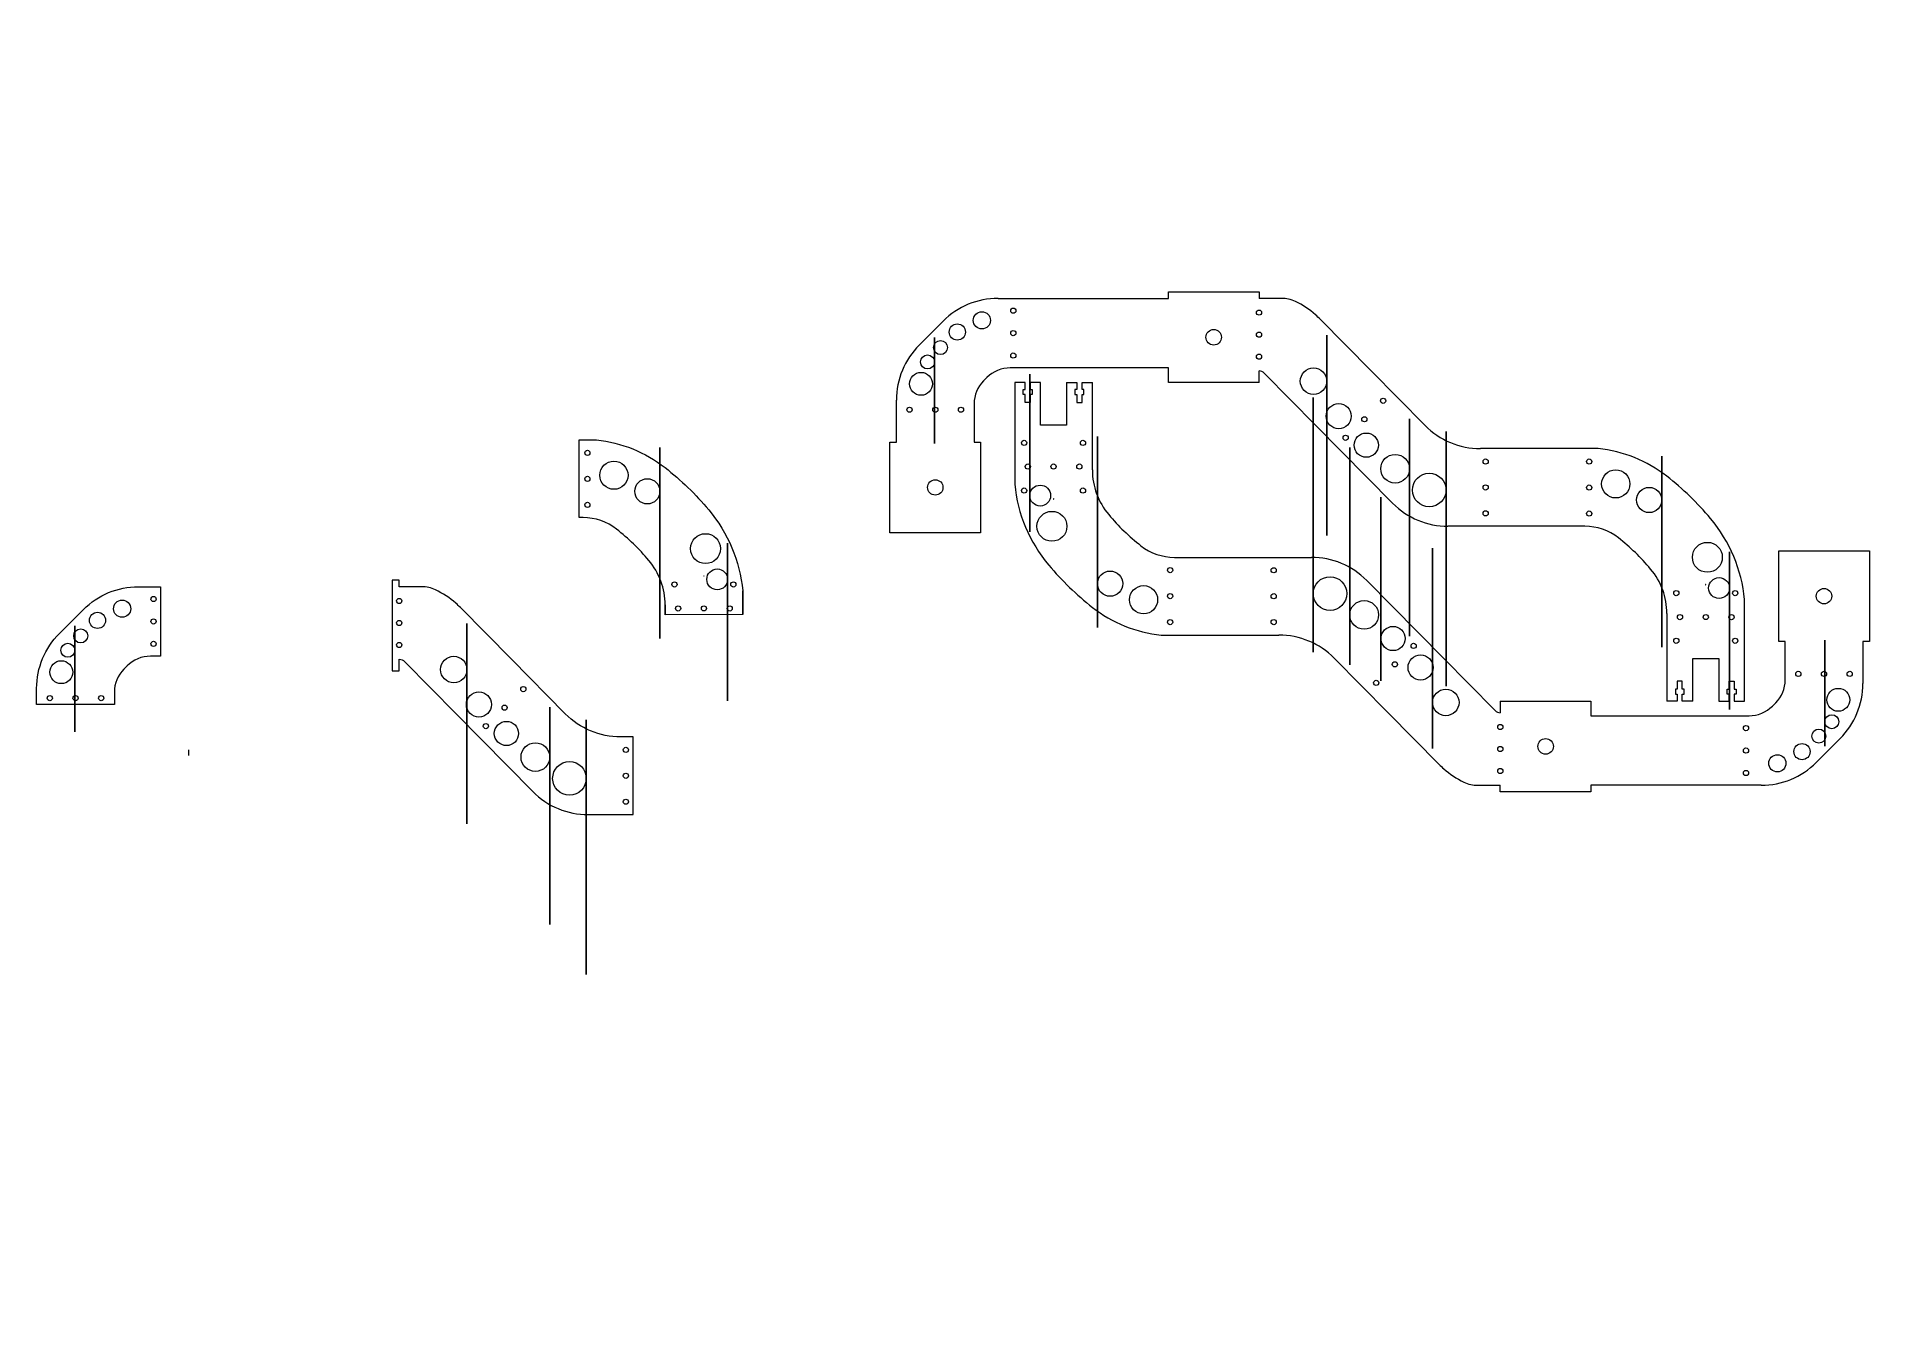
# Model space of a CAD drawing. Header units: millimetres. Extents: x -1040 to 375, y -613 to 390.
import ezdxf

# ---------------------------------------------------------------- set-up
doc = ezdxf.new("R2010")
doc.units = ezdxf.units.MM
doc.header["$MEASUREMENT"] = 0
doc.layers.add('Layer 1', color=7, linetype='Continuous')

msp = doc.modelspace()

# ---------------------------------------------------------------- linework, layer by layer
at = {"layer": 'Layer 1', "color": 1, "lineweight": 9}
for points, knots in [([(-54.417, -39.7806), (-54.417, -46.9482), (-48.6066, -52.7586), (-41.439, -52.7586), (-41.439, -52.7586), (-34.2715, -52.7586), (-28.461, -46.9482), (-28.461, -39.7806), (-28.461, -39.7806), (-28.461, -32.6131), (-34.2714, -26.8026), (-41.439, -26.8026), (-41.439, -26.8026), (-48.6065, -26.8025), (-54.417, -32.613), (-54.417, -39.7805), (-54.417, -254.8055), (-54.417, 390.2754), (-54.417, -39.7806)], [0, 0, 0, 0, 0.2, 0.2, 0.2, 0.2, 0.4, 0.4, 0.4, 0.4, 0.6, 0.6, 0.6, 0.6, 1, 1, 1, 1.0001, 1.0001, 1.0001, 1.0001]), ([(-273.3009, 35.8857), (-273.3009, 31.4444), (-269.7005, 27.8439), (-265.2591, 27.8439), (-265.2591, 27.8439), (-260.8178, 27.8439), (-257.2173, 31.4443), (-257.2173, 35.8857), (-257.2173, 35.8857), (-257.2173, 40.3271), (-260.8177, 43.9275), (-265.2591, 43.9275), (-265.2591, 43.9275), (-269.7004, 43.9275), (-273.3009, 40.3271), (-273.3009, 35.8858), (-273.3009, -97.3532), (-273.3009, 302.3637), (-273.3009, 35.8857)], [0, 0, 0, 0, 0.2, 0.2, 0.2, 0.2, 0.4, 0.4, 0.4, 0.4, 0.6, 0.6, 0.6, 0.6, 1, 1, 1, 1.0001, 1.0001, 1.0001, 1.0001]), ([(-26.1887, -56.2355), (-26.1887, -62.3565), (-21.2267, -67.3185), (-15.1057, -67.3185), (-15.1057, -67.3185), (-8.9847, -67.3185), (-4.0227, -62.3565), (-4.0227, -56.2355), (-4.0227, -56.2355), (-4.0226, -50.1145), (-8.9847, -45.1525), (-15.1056, -45.1525), (-15.1056, -45.1525), (-21.2266, -45.1524), (-26.1887, -50.1145), (-26.1887, -56.2354), (-26.1887, -239.8624), (-26.1887, 311.0245), (-26.1887, -56.2355)], [0, 0, 0, 0, 0.2, 0.2, 0.2, 0.2, 0.4, 0.4, 0.4, 0.4, 0.6, 0.6, 0.6, 0.6, 1, 1, 1, 1.0001, 1.0001, 1.0001, 1.0001]), ([(-221.0304, -32.1129), (-221.0304, -37.4882), (-216.6728, -41.8459), (-211.2974, -41.8459), (-211.2974, -41.8459), (-205.922, -41.8459), (-201.5644, -37.4883), (-201.5644, -32.1129), (-201.5644, -32.1129), (-201.5644, -26.7375), (-205.922, -22.3799), (-211.2974, -22.3799), (-211.2974, -22.3799), (-216.6727, -22.3798), (-221.0304, -26.7374), (-221.0304, -32.1128), (-221.0304, -193.3748), (-221.0304, 290.4051), (-221.0304, -32.1129)], [0, 0, 0, 0, 0.2, 0.2, 0.2, 0.2, 0.4, 0.4, 0.4, 0.4, 0.6, 0.6, 0.6, 0.6, 1, 1, 1, 1.0001, 1.0001, 1.0001, 1.0001]), ([(-44.0078, 124.2359), (-44.0078, 129.8739), (-48.5783, 134.4444), (-54.2163, 134.4444), (-54.2163, 134.4444), (-59.8543, 134.4444), (-64.4248, 129.8739), (-64.4248, 124.2359), (-64.4248, 124.2359), (-64.4248, 118.5979), (-59.8543, 114.0274), (-54.2163, 114.0274), (-54.2163, 114.0274), (-48.5783, 114.0273), (-44.0078, 118.5978), (-44.0078, 124.2358), (-44.0078, 293.3758), (-44.0078, -214.0441), (-44.0078, 124.2359)], [0, 0, 0, 0, 0.2, 0.2, 0.2, 0.2, 0.4, 0.4, 0.4, 0.4, 0.6, 0.6, 0.6, 0.6, 1, 1, 1, 1.0001, 1.0001, 1.0001, 1.0001]), ([(48.1323, 40.1579), (48.1323, 47.3255), (42.3219, 53.1359), (35.1543, 53.1359), (35.1543, 53.1359), (27.9868, 53.1359), (22.1763, 47.3255), (22.1763, 40.1579), (22.1763, 40.1579), (22.1763, 32.9904), (27.9867, 27.1799), (35.1543, 27.1799), (35.1543, 27.1799), (42.3218, 27.1798), (48.1323, 32.9903), (48.1323, 40.1578), (48.1323, 255.1828), (48.1323, -389.8981), (48.1323, 40.1579)], [0, 0, 0, 0, 0.2, 0.2, 0.2, 0.2, 0.4, 0.4, 0.4, 0.4, 0.6, 0.6, 0.6, 0.6, 1, 1, 1, 1.0001, 1.0001, 1.0001, 1.0001]), ([(-346.8559, 139.0776), (-346.8559, 142.0647), (-349.2774, 144.4863), (-352.2646, 144.4863), (-352.2646, 144.4863), (-355.2518, 144.4863), (-357.6734, 142.0648), (-357.6734, 139.0776), (-357.6734, 139.0776), (-357.6734, 136.0904), (-355.2518, 133.6688), (-352.2646, 133.6688), (-352.2646, 133.6688), (-349.2775, 133.6688), (-346.8559, 136.0904), (-346.8559, 139.0775), (-346.8559, 228.6905), (-346.8559, -40.1484), (-346.8559, 139.0776)], [0, 0, 0, 0, 0.2, 0.2, 0.2, 0.2, 0.4, 0.4, 0.4, 0.4, 0.6, 0.6, 0.6, 0.6, 1, 1, 1, 1.0001, 1.0001, 1.0001, 1.0001]), ([(19.904, 56.6128), (19.904, 62.7338), (14.942, 67.6958), (8.821, 67.6958), (8.821, 67.6958), (2.7, 67.6958), (-2.262, 62.7338), (-2.262, 56.6128), (-2.262, 56.6128), (-2.2621, 50.4918), (2.7, 45.5298), (8.8209, 45.5298), (8.8209, 45.5298), (14.9419, 45.5297), (19.904, 50.4918), (19.904, 56.6127), (19.904, 240.2397), (19.904, -310.6472), (19.904, 56.6128)], [0, 0, 0, 0, 0.2, 0.2, 0.2, 0.2, 0.4, 0.4, 0.4, 0.4, 0.6, 0.6, 0.6, 0.6, 1, 1, 1, 1.0001, 1.0001, 1.0001, 1.0001]), ([(-2.1418, -74.4773), (-2.1418, -79.6496), (2.0512, -83.8426), (7.2235, -83.8426), (7.2235, -83.8426), (12.3959, -83.8426), (16.5889, -79.6496), (16.5889, -74.4773), (16.5889, -74.4773), (16.5889, -69.305), (12.3959, -65.112), (7.2236, -65.1119), (7.2236, -65.1119), (2.0513, -65.1119), (-2.1417, -69.3049), (-2.1418, -74.4772), (-2.1448, -229.6462), (-2.1418, 235.8607), (-2.1418, -74.4773)], [0, 0, 0, 0, 0.2, 0.2, 0.2, 0.2, 0.4, 0.4, 0.4, 0.4, 0.6, 0.6, 0.6, 0.6, 1, 1, 1, 1.0001, 1.0001, 1.0001, 1.0001]), ([(37.7231, -123.8586), (37.7231, -129.4966), (42.2936, -134.0671), (47.9316, -134.0671), (47.9316, -134.0671), (53.5696, -134.0671), (58.1401, -129.4966), (58.1401, -123.8586), (58.1401, -123.8586), (58.1401, -118.2206), (53.5696, -113.6501), (47.9316, -113.6501), (47.9316, -113.6501), (42.2936, -113.65), (37.7231, -118.2205), (37.7231, -123.8585), (37.7231, -292.9985), (37.7231, 214.4214), (37.7231, -123.8586)], [0, 0, 0, 0, 0.2, 0.2, 0.2, 0.2, 0.4, 0.4, 0.4, 0.4, 0.6, 0.6, 0.6, 0.6, 1, 1, 1, 1.0001, 1.0001, 1.0001, 1.0001]), ([(214.7457, 32.4902), (214.7457, 37.8655), (210.3881, 42.2232), (205.0127, 42.2232), (205.0127, 42.2232), (199.6373, 42.2232), (195.2797, 37.8656), (195.2797, 32.4902), (195.2797, 32.4902), (195.2797, 27.1148), (199.6373, 22.7572), (205.0127, 22.7572), (205.0127, 22.7572), (210.388, 22.7571), (214.7457, 27.1147), (214.7457, 32.4901), (214.7457, 193.7521), (214.7457, -290.0278), (214.7457, 32.4902)], [0, 0, 0, 0, 0.2, 0.2, 0.2, 0.2, 0.4, 0.4, 0.4, 0.4, 0.6, 0.6, 0.6, 0.6, 1, 1, 1, 1.0001, 1.0001, 1.0001, 1.0001]), ([(-303.6746, 171.1838), (-303.6746, 174.8476), (-306.6447, 177.8176), (-310.3085, 177.8176), (-310.3085, 177.8176), (-313.9722, 177.8176), (-316.9423, 174.8476), (-316.9423, 171.1838), (-316.9423, 171.1838), (-316.9423, 167.5201), (-313.9723, 164.55), (-310.3085, 164.55), (-310.3085, 164.55), (-306.6447, 164.5499), (-303.6746, 167.52), (-303.6746, 171.1838)], [0, 0, 0, 0, 0.2, 0.2, 0.2, 0.2, 0.4, 0.4, 0.4, 0.4, 0.6, 0.6, 0.6, 0.6, 1, 1, 1, 1]), ([(-284.0484, 178.6779), (-284.0484, 179.7825), (-284.9439, 180.6779), (-286.0484, 180.6779), (-286.0484, 180.6779), (-287.153, 180.6779), (-288.0484, 179.7825), (-288.0484, 178.6779), (-288.0484, 178.6779), (-288.0484, 177.5734), (-287.153, 176.6779), (-286.0484, 176.6779), (-286.0484, 176.6779), (-284.9439, 176.6779), (-284.0484, 177.5733), (-284.0484, 178.6779)], [0, 0, 0, 0, 0.2, 0.2, 0.2, 0.2, 0.4, 0.4, 0.4, 0.4, 0.6, 0.6, 0.6, 0.6, 1, 1, 1, 1]), ([(-94.3085, 177.1838), (-94.3085, 178.2884), (-95.2039, 179.1838), (-96.3085, 179.1838), (-96.3085, 179.1838), (-97.413, 179.1838), (-98.3085, 178.2884), (-98.3085, 177.1838), (-98.3085, 177.1838), (-98.3085, 176.0792), (-97.413, 175.1838), (-96.3085, 175.1838), (-96.3085, 175.1838), (-95.2039, 175.1838), (-94.3085, 176.0792), (-94.3085, 177.1838)], [0, 0, 0, 0, 0.2, 0.2, 0.2, 0.2, 0.4, 0.4, 0.4, 0.4, 0.6, 0.6, 0.6, 0.6, 1, 1, 1, 1]), ([(-323.0529, 162.1838), (-323.0529, 165.6387), (-325.8536, 168.4394), (-329.3085, 168.4394), (-329.3085, 168.4394), (-332.7633, 168.4394), (-335.564, 165.6387), (-335.564, 162.1838), (-335.564, 162.1838), (-335.564, 158.729), (-332.7633, 155.9282), (-329.3085, 155.9282), (-329.3085, 155.9282), (-325.8536, 155.9282), (-323.0529, 158.7289), (-323.0529, 162.1838)], [0, 0, 0, 0, 0.2, 0.2, 0.2, 0.2, 0.4, 0.4, 0.4, 0.4, 0.6, 0.6, 0.6, 0.6, 1, 1, 1, 1]), ([(-284.0484, 161.3485), (-284.0484, 162.4531), (-284.9439, 163.3485), (-286.0484, 163.3485), (-286.0484, 163.3485), (-287.153, 163.3485), (-288.0484, 162.4531), (-288.0484, 161.3485), (-288.0484, 161.3485), (-288.0484, 160.244), (-287.153, 159.3485), (-286.0484, 159.3485), (-286.0484, 159.3485), (-284.9439, 159.3485), (-284.0484, 160.2439), (-284.0484, 161.3485)], [0, 0, 0, 0, 0.2, 0.2, 0.2, 0.2, 0.4, 0.4, 0.4, 0.4, 0.6, 0.6, 0.6, 0.6, 1, 1, 1, 1]), ([(-125.3085, 158.1626), (-125.3085, 161.4763), (-127.9947, 164.1626), (-131.3085, 164.1626), (-131.3085, 164.1626), (-134.6222, 164.1626), (-137.3085, 161.4763), (-137.3085, 158.1626), (-137.3085, 158.1626), (-137.3085, 154.8489), (-134.6222, 152.1626), (-131.3085, 152.1626), (-131.3085, 152.1626), (-127.9948, 152.1626), (-125.3085, 154.8489), (-125.3085, 158.1626)], [0, 0, 0, 0, 0.2, 0.2, 0.2, 0.2, 0.4, 0.4, 0.4, 0.4, 0.6, 0.6, 0.6, 0.6, 1, 1, 1, 1]), ([(-94.3085, 160.1871), (-94.3085, 161.2917), (-95.2039, 162.1871), (-96.3085, 162.1871), (-96.3085, 162.1871), (-97.413, 162.1871), (-98.3085, 161.2917), (-98.3085, 160.1871), (-98.3085, 160.1871), (-98.3085, 159.0826), (-97.413, 158.1871), (-96.3085, 158.1871), (-96.3085, 158.1871), (-95.2039, 158.1871), (-94.3085, 159.0825), (-94.3085, 160.1871)], [0, 0, 0, 0, 0.2, 0.2, 0.2, 0.2, 0.4, 0.4, 0.4, 0.4, 0.6, 0.6, 0.6, 0.6, 1, 1, 1, 1]), ([(-336.8997, 150.1838), (-336.8997, 153.171), (-339.3213, 155.5926), (-342.3085, 155.5926), (-342.3085, 155.5926), (-345.2956, 155.5926), (-347.7172, 153.171), (-347.7172, 150.1838), (-347.7172, 150.1838), (-347.7172, 147.1966), (-345.2957, 144.7751), (-342.3085, 144.7751), (-342.3085, 144.7751), (-339.3213, 144.775), (-336.8997, 147.1966), (-336.8997, 150.1838)], [0, 0, 0, 0, 0.2, 0.2, 0.2, 0.2, 0.4, 0.4, 0.4, 0.4, 0.6, 0.6, 0.6, 0.6, 1, 1, 1, 1]), ([(-284.0484, 144.0191), (-284.0484, 145.1237), (-284.9439, 146.0191), (-286.0484, 146.0191), (-286.0484, 146.0191), (-287.153, 146.0191), (-288.0484, 145.1237), (-288.0484, 144.0191), (-288.0484, 144.0191), (-288.0484, 142.9146), (-287.153, 142.0191), (-286.0484, 142.0191), (-286.0484, 142.0191), (-284.9439, 142.0191), (-284.0484, 142.9145), (-284.0484, 144.0191)], [0, 0, 0, 0, 0.2, 0.2, 0.2, 0.2, 0.4, 0.4, 0.4, 0.4, 0.6, 0.6, 0.6, 0.6, 1, 1, 1, 1]), ([(-94.3085, 143.1904), (-94.3085, 144.295), (-95.2039, 145.1904), (-96.3085, 145.1904), (-96.3085, 145.1904), (-97.413, 145.1904), (-98.3085, 144.295), (-98.3085, 143.1904), (-98.3085, 143.1904), (-98.3085, 142.0859), (-97.413, 141.1904), (-96.3085, 141.1904), (-96.3085, 141.1904), (-95.2039, 141.1904), (-94.3085, 142.0858), (-94.3085, 143.1904)], [0, 0, 0, 0, 0.2, 0.2, 0.2, 0.2, 0.4, 0.4, 0.4, 0.4, 0.6, 0.6, 0.6, 0.6, 1, 1, 1, 1]), ([(-348.4707, 122.1838), (-348.4707, 127.0648), (-352.4275, 131.0215), (-357.3084, 131.0216), (-357.3084, 131.0216), (-362.1894, 131.0216), (-366.1462, 127.0648), (-366.1462, 122.1838), (-366.1462, 122.1838), (-366.1462, 117.3029), (-362.1894, 113.3461), (-357.3085, 113.3461), (-357.3085, 113.3461), (-352.4275, 113.346), (-348.4707, 117.3028), (-348.4707, 122.1838)], [0, 0, 0, 0, 0.2, 0.2, 0.2, 0.2, 0.4, 0.4, 0.4, 0.4, 0.6, 0.6, 0.6, 0.6, 1, 1, 1, 1]), ([(-364.1506, 102.1838), (-364.1506, 103.2884), (-365.046, 104.1838), (-366.1506, 104.1838), (-366.1506, 104.1838), (-367.2551, 104.1838), (-368.1506, 103.2884), (-368.1506, 102.1838), (-368.1506, 102.1838), (-368.1506, 101.0792), (-367.2551, 100.1838), (-366.1506, 100.1838), (-366.1506, 100.1838), (-365.046, 100.1838), (-364.1506, 101.0792), (-364.1506, 102.1838)], [0, 0, 0, 0, 0.2, 0.2, 0.2, 0.2, 0.4, 0.4, 0.4, 0.4, 0.6, 0.6, 0.6, 0.6, 1, 1, 1, 1]), ([(-344.3085, 102.1838), (-344.3085, 103.2884), (-345.2039, 104.1838), (-346.3085, 104.1838), (-346.3085, 104.1838), (-347.413, 104.1838), (-348.3085, 103.2884), (-348.3085, 102.1838), (-348.3085, 102.1838), (-348.3085, 101.0792), (-347.413, 100.1838), (-346.3085, 100.1838), (-346.3085, 100.1838), (-345.2039, 100.1838), (-344.3085, 101.0792), (-344.3085, 102.1838)], [0, 0, 0, 0, 0.2, 0.2, 0.2, 0.2, 0.4, 0.4, 0.4, 0.4, 0.6, 0.6, 0.6, 0.6, 1, 1, 1, 1]), ([(-324.4664, 102.1838), (-324.4664, 103.2884), (-325.3618, 104.1838), (-326.4664, 104.1838), (-326.4664, 104.1838), (-327.5709, 104.1838), (-328.4664, 103.2884), (-328.4664, 102.1838), (-328.4664, 102.1838), (-328.4664, 101.0792), (-327.5709, 100.1838), (-326.4664, 100.1838), (-326.4664, 100.1838), (-325.3618, 100.1838), (-324.4664, 101.0792), (-324.4664, 102.1838)], [0, 0, 0, 0, 0.2, 0.2, 0.2, 0.2, 0.4, 0.4, 0.4, 0.4, 0.6, 0.6, 0.6, 0.6, 1, 1, 1, 1]), ([(-25.0797, 97.2224), (-25.0797, 102.5671), (-29.4124, 106.8998), (-34.7571, 106.8998), (-34.7571, 106.8998), (-40.1018, 106.8999), (-44.4345, 102.5671), (-44.4345, 97.2225), (-44.4345, 97.2225), (-44.4345, 91.8778), (-40.1018, 87.5451), (-34.7571, 87.5451), (-34.7571, 87.5451), (-29.4125, 87.545), (-25.0797, 91.8777), (-25.0797, 97.2224)], [0, 0, 0, 0, 0.2, 0.2, 0.2, 0.2, 0.4, 0.4, 0.4, 0.4, 0.6, 0.6, 0.6, 0.6, 1, 1, 1, 1]), ([(1.5279, 109.0998), (1.5279, 110.2044), (0.6325, 111.0998), (-0.4721, 111.0998), (-0.4721, 111.0998), (-1.5766, 111.0998), (-2.4721, 110.2044), (-2.4721, 109.0998), (-2.4721, 109.0998), (-2.4721, 107.9952), (-1.5766, 107.0998), (-0.4721, 107.0998), (-0.4721, 107.0998), (0.6325, 107.0998), (1.5279, 107.9952), (1.5279, 109.0998)], [0, 0, 0, 0, 0.2, 0.2, 0.2, 0.2, 0.4, 0.4, 0.4, 0.4, 0.6, 0.6, 0.6, 0.6, 1, 1, 1, 1]), ([(-12.934, 94.82), (-12.934, 95.9245), (-13.8295, 96.82), (-14.934, 96.82), (-14.934, 96.82), (-16.0386, 96.82), (-16.934, 95.9245), (-16.934, 94.82), (-16.934, 94.82), (-16.934, 93.7154), (-16.0386, 92.82), (-14.934, 92.82), (-14.934, 92.82), (-13.8295, 92.82), (-12.934, 93.7154), (-12.934, 94.82)], [0, 0, 0, 0, 0.2, 0.2, 0.2, 0.2, 0.4, 0.4, 0.4, 0.4, 0.6, 0.6, 0.6, 0.6, 1, 1, 1, 1]), ([(267.0162, -35.5084), (267.0162, -31.0671), (263.4158, -27.4666), (258.9744, -27.4666), (258.9744, -27.4666), (254.5331, -27.4666), (250.9326, -31.067), (250.9326, -35.5084), (250.9326, -35.5084), (250.9326, -39.9498), (254.533, -43.5502), (258.9744, -43.5502), (258.9744, -43.5502), (263.4157, -43.5502), (267.0162, -39.9498), (267.0162, -35.5085), (267.0162, 97.7305), (267.0162, -301.9864), (267.0162, -35.5084)], [0, 0, 0, 0, 0.2, 0.2, 0.2, 0.2, 0.4, 0.4, 0.4, 0.4, 0.6, 0.6, 0.6, 0.6, 1, 1, 1, 1.0001, 1.0001, 1.0001, 1.0001]), ([(-279.7106, 76.5985), (-279.7106, 75.4939), (-278.8151, 74.5985), (-277.7106, 74.5985), (-277.7106, 74.5985), (-276.606, 74.5985), (-275.7106, 75.4939), (-275.7106, 76.5985), (-275.7106, 76.5985), (-275.7106, 77.7031), (-276.606, 78.5985), (-277.7106, 78.5985), (-277.7106, 78.5985), (-278.8151, 78.5985), (-279.7106, 77.7031), (-279.7106, 76.5985)], [0, 0, 0, 0, 0.2, 0.2, 0.2, 0.2, 0.4, 0.4, 0.4, 0.4, 0.6, 0.6, 0.6, 0.6, 1, 1, 1, 1]), ([(-234.2419, 76.5985), (-234.2419, 75.4939), (-233.3465, 74.5985), (-232.2419, 74.5985), (-232.2419, 74.5985), (-231.1373, 74.5985), (-230.2419, 75.4939), (-230.2419, 76.5985), (-230.2419, 76.5985), (-230.2419, 77.7031), (-231.1373, 78.5985), (-232.2419, 78.5985), (-232.2419, 78.5985), (-233.3465, 78.5985), (-234.2419, 77.7031), (-234.2419, 76.5985)], [0, 0, 0, 0, 0.2, 0.2, 0.2, 0.2, 0.4, 0.4, 0.4, 0.4, 0.6, 0.6, 0.6, 0.6, 1, 1, 1, 1]), ([(-27.396, 80.5401), (-27.396, 81.6447), (-28.2914, 82.5401), (-29.396, 82.5401), (-29.396, 82.5401), (-30.5006, 82.5401), (-31.396, 81.6447), (-31.396, 80.5401), (-31.396, 80.5401), (-31.396, 79.4356), (-30.5006, 78.5401), (-29.396, 78.5401), (-29.396, 78.5401), (-28.2914, 78.5401), (-27.396, 79.4355), (-27.396, 80.5401)], [0, 0, 0, 0, 0.2, 0.2, 0.2, 0.2, 0.4, 0.4, 0.4, 0.4, 0.6, 0.6, 0.6, 0.6, 1, 1, 1, 1]), ([(-4.1429, 74.8546), (-4.1429, 80.0269), (-8.3359, 84.2199), (-13.5082, 84.2199), (-13.5082, 84.2199), (-18.6806, 84.2199), (-22.8736, 80.0269), (-22.8736, 74.8546), (-22.8736, 74.8546), (-22.8736, 69.6823), (-18.6806, 65.4893), (-13.5083, 65.4892), (-13.5083, 65.4892), (-8.336, 65.4892), (-4.143, 69.6822), (-4.1429, 74.8545), (-4.1429, 74.8545), (-4.1429, 74.8545), (-4.1429, 74.8546)], [0, 0, 0, 0, 0.2, 0.2, 0.2, 0.2, 0.4, 0.4, 0.4, 0.4, 0.6, 0.6, 0.6, 0.6, 1, 1, 1, 1.0001, 1.0001, 1.0001, 1.0001]), ([(-276.8991, 58.3505), (-276.8991, 57.2459), (-276.0037, 56.3505), (-274.8991, 56.3505), (-274.8991, 56.3505), (-273.7946, 56.3505), (-272.8991, 57.2459), (-272.8991, 58.3505), (-272.8991, 58.3505), (-272.8991, 59.455), (-273.7945, 60.3505), (-274.8991, 60.3505), (-274.8991, 60.3505), (-276.0037, 60.3505), (-276.8991, 59.4551), (-276.8991, 58.3505)], [0, 0, 0, 0, 0.2, 0.2, 0.2, 0.2, 0.4, 0.4, 0.4, 0.4, 0.6, 0.6, 0.6, 0.6, 1, 1, 1, 1]), ([(-256.9762, 58.2878), (-256.9762, 57.1833), (-256.0808, 56.2878), (-254.9762, 56.2878), (-254.9762, 56.2878), (-253.8717, 56.2878), (-252.9762, 57.1833), (-252.9762, 58.2878), (-252.9762, 58.2878), (-252.9762, 59.3924), (-253.8717, 60.2878), (-254.9762, 60.2878), (-254.9762, 60.2878), (-256.0808, 60.2878), (-256.9762, 59.3924), (-256.9762, 58.2878)], [0, 0, 0, 0, 0.2, 0.2, 0.2, 0.2, 0.4, 0.4, 0.4, 0.4, 0.6, 0.6, 0.6, 0.6, 1, 1, 1, 1]), ([(-237.0534, 58.3505), (-237.0534, 57.2459), (-236.1579, 56.3505), (-235.0534, 56.3505), (-235.0534, 56.3505), (-233.9488, 56.3505), (-233.0534, 57.2459), (-233.0534, 58.3505), (-233.0534, 58.3505), (-233.0534, 59.455), (-233.9488, 60.3505), (-235.0533, 60.3505), (-235.0533, 60.3505), (-236.1579, 60.3505), (-237.0534, 59.4551), (-237.0534, 58.3505)], [0, 0, 0, 0, 0.2, 0.2, 0.2, 0.2, 0.4, 0.4, 0.4, 0.4, 0.6, 0.6, 0.6, 0.6, 1, 1, 1, 1]), ([(80.6915, 62.205), (80.6915, 63.3095), (79.7961, 64.205), (78.6915, 64.205), (78.6915, 64.205), (77.587, 64.205), (76.6915, 63.3095), (76.6915, 62.205), (76.6915, 62.205), (76.6915, 61.1004), (77.587, 60.205), (78.6915, 60.205), (78.6915, 60.205), (79.7961, 60.205), (80.6915, 61.1004), (80.6915, 62.205)], [0, 0, 0, 0, 0.2, 0.2, 0.2, 0.2, 0.4, 0.4, 0.4, 0.4, 0.6, 0.6, 0.6, 0.6, 1, 1, 1, 1]), ([(160.6915, 62.1838), (160.6915, 63.2884), (159.7961, 64.1838), (158.6915, 64.1838), (158.6915, 64.1838), (157.587, 64.1838), (156.6915, 63.2884), (156.6915, 62.1838), (156.6915, 62.1838), (156.6915, 61.0792), (157.587, 60.1838), (158.6915, 60.1838), (158.6915, 60.1838), (159.7961, 60.1838), (160.6915, 61.0792), (160.6915, 62.1838)], [0, 0, 0, 0, 0.2, 0.2, 0.2, 0.2, 0.4, 0.4, 0.4, 0.4, 0.6, 0.6, 0.6, 0.6, 1, 1, 1, 1]), ([(-340.3585, 42.1838), (-340.3585, 45.4699), (-343.0224, 48.1338), (-346.3085, 48.1338), (-346.3085, 48.1338), (-349.5945, 48.1338), (-352.2585, 45.4699), (-352.2585, 42.1838), (-352.2585, 42.1838), (-352.2585, 38.8977), (-349.5946, 36.2338), (-346.3085, 36.2338), (-346.3085, 36.2338), (-343.0224, 36.2338), (-340.3585, 38.8977), (-340.3585, 42.1838)], [0, 0, 0, 0, 0.2, 0.2, 0.2, 0.2, 0.4, 0.4, 0.4, 0.4, 0.6, 0.6, 0.6, 0.6, 1, 1, 1, 1]), ([(80.6915, 42.1838), (80.6915, 43.2884), (79.7961, 44.1838), (78.6915, 44.1838), (78.6915, 44.1838), (77.587, 44.1838), (76.6915, 43.2884), (76.6915, 42.1838), (76.6915, 42.1838), (76.6915, 41.0792), (77.587, 40.1838), (78.6915, 40.1838), (78.6915, 40.1838), (79.7961, 40.1838), (80.6915, 41.0792), (80.6915, 42.1838)], [0, 0, 0, 0, 0.2, 0.2, 0.2, 0.2, 0.4, 0.4, 0.4, 0.4, 0.6, 0.6, 0.6, 0.6, 1, 1, 1, 1]), ([(160.6915, 42.1157), (160.6915, 43.2202), (159.7961, 44.1157), (158.6915, 44.1157), (158.6915, 44.1157), (157.587, 44.1157), (156.6915, 43.2202), (156.6915, 42.1157), (156.6915, 42.1157), (156.6915, 41.0111), (157.587, 40.1157), (158.6915, 40.1157), (158.6915, 40.1157), (159.7961, 40.1157), (160.6915, 41.0111), (160.6915, 42.1157)], [0, 0, 0, 0, 0.2, 0.2, 0.2, 0.2, 0.4, 0.4, 0.4, 0.4, 0.6, 0.6, 0.6, 0.6, 1, 1, 1, 1]), ([(190.0607, 44.9227), (190.0607, 50.9337), (185.1879, 55.8066), (179.1769, 55.8066), (179.1769, 55.8066), (173.1659, 55.8066), (168.293, 50.9337), (168.293, 44.9228), (168.293, 44.9228), (168.293, 38.9118), (173.1658, 34.0389), (179.1768, 34.0389), (179.1768, 34.0389), (185.1878, 34.0388), (190.0607, 38.9117), (190.0607, 44.9227)], [0, 0, 0, 0, 0.2, 0.2, 0.2, 0.2, 0.4, 0.4, 0.4, 0.4, 0.6, 0.6, 0.6, 0.6, 1, 1, 1, 1]), ([(-279.7106, 39.7885), (-279.7106, 38.6839), (-278.8151, 37.7885), (-277.7106, 37.7885), (-277.7106, 37.7885), (-276.606, 37.7885), (-275.7106, 38.6839), (-275.7106, 39.7885), (-275.7106, 39.7885), (-275.7106, 40.8931), (-276.606, 41.7885), (-277.7106, 41.7885), (-277.7106, 41.7885), (-278.8151, 41.7885), (-279.7106, 40.8931), (-279.7106, 39.7885)], [0, 0, 0, 0, 0.2, 0.2, 0.2, 0.2, 0.4, 0.4, 0.4, 0.4, 0.6, 0.6, 0.6, 0.6, 1, 1, 1, 1]), ([(-254.9925, 33.1935), (-254.9925, 33.1935), (-254.9233, 33.5251), (-254.9233, 33.5251), (-254.9233, 33.5251), (-254.8752, 33.4145), (-254.8271, 33.304), (-254.7788, 33.1935), (-254.7788, 33.1935), (-254.7788, 33.1935), (-254.9925, 33.1935), (-254.9925, 33.1935)], [0, 0, 0, 0, 0.25, 0.25, 0.25, 0.25, 0.5, 0.5, 0.5, 0.5, 1, 1, 1, 1]), ([(-234.2419, 39.7885), (-234.2419, 38.6839), (-233.3465, 37.7885), (-232.2419, 37.7885), (-232.2419, 37.7885), (-231.1373, 37.7885), (-230.2419, 38.6839), (-230.2419, 39.7885), (-230.2419, 39.7885), (-230.2419, 40.8931), (-231.1373, 41.7885), (-232.2419, 41.7885), (-232.2419, 41.7885), (-233.3465, 41.7885), (-234.2419, 40.8931), (-234.2419, 39.7885)], [0, 0, 0, 0, 0.2, 0.2, 0.2, 0.2, 0.4, 0.4, 0.4, 0.4, 0.6, 0.6, 0.6, 0.6, 1, 1, 1, 1]), ([(340.5712, -138.7003), (340.5712, -141.6874), (342.9927, -144.109), (345.9799, -144.109), (345.9799, -144.109), (348.9671, -144.109), (351.3887, -141.6875), (351.3887, -138.7003), (351.3887, -138.7003), (351.3887, -135.7131), (348.9671, -133.2915), (345.9799, -133.2915), (345.9799, -133.2915), (342.9928, -133.2915), (340.5712, -135.7131), (340.5712, -138.7002), (340.5712, -228.3132), (340.5712, 40.5257), (340.5712, -138.7003)], [0, 0, 0, 0, 0.2, 0.2, 0.2, 0.2, 0.4, 0.4, 0.4, 0.4, 0.6, 0.6, 0.6, 0.6, 1, 1, 1, 1.0001, 1.0001, 1.0001, 1.0001]), ([(-267.7696, 12.1519), (-267.7696, 5.7666), (-262.5933, 0.5903), (-256.208, 0.5903), (-256.208, 0.5903), (-249.8228, 0.5903), (-244.6465, 5.7666), (-244.6465, 12.1519), (-244.6465, 12.1519), (-244.6465, 18.5371), (-249.8227, 23.7134), (-256.208, 23.7134), (-256.208, 23.7134), (-262.5932, 23.7135), (-267.7696, 18.5372), (-267.7696, 12.1519)], [0, 0, 0, 0, 0.2, 0.2, 0.2, 0.2, 0.4, 0.4, 0.4, 0.4, 0.6, 0.6, 0.6, 0.6, 1, 1, 1, 1]), ([(80.6915, 22.1626), (80.6915, 23.2672), (79.7961, 24.1626), (78.6915, 24.1626), (78.6915, 24.1626), (77.587, 24.1626), (76.6915, 23.2672), (76.6915, 22.1626), (76.6915, 22.1626), (76.6915, 21.0581), (77.587, 20.1626), (78.6915, 20.1626), (78.6915, 20.1626), (79.7961, 20.1626), (80.6915, 21.0581), (80.6915, 22.1626)], [0, 0, 0, 0, 0.2, 0.2, 0.2, 0.2, 0.4, 0.4, 0.4, 0.4, 0.6, 0.6, 0.6, 0.6, 1, 1, 1, 1]), ([(160.6915, 22.0475), (160.6915, 23.1521), (159.7961, 24.0475), (158.6915, 24.0475), (158.6915, 24.0475), (157.587, 24.0475), (156.6915, 23.1521), (156.6915, 22.0475), (156.6915, 22.0475), (156.6915, 20.943), (157.587, 20.0475), (158.6915, 20.0475), (158.6915, 20.0475), (159.7961, 20.0475), (160.6915, 20.943), (160.6915, 22.0475)], [0, 0, 0, 0, 0.2, 0.2, 0.2, 0.2, 0.4, 0.4, 0.4, 0.4, 0.6, 0.6, 0.6, 0.6, 1, 1, 1, 1]), ([(261.4849, -11.7746), (261.4849, -5.3893), (256.3086, -0.213), (249.9233, -0.213), (249.9233, -0.213), (243.5381, -0.213), (238.3618, -5.3893), (238.3618, -11.7746), (238.3618, -11.7746), (238.3618, -18.1598), (243.538, -23.3361), (249.9233, -23.3361), (249.9233, -23.3361), (256.3085, -23.3362), (261.4849, -18.1599), (261.4849, -11.7746)], [0, 0, 0, 0, 0.2, 0.2, 0.2, 0.2, 0.4, 0.4, 0.4, 0.4, 0.6, 0.6, 0.6, 0.6, 1, 1, 1, 1]), ([(-166.9762, -21.6702), (-166.9762, -22.7748), (-166.0808, -23.6702), (-164.9762, -23.6702), (-164.9762, -23.6702), (-163.8717, -23.6702), (-162.9762, -22.7748), (-162.9762, -21.6702), (-162.9762, -21.6702), (-162.9762, -20.5657), (-163.8717, -19.6702), (-164.9762, -19.6702), (-164.9762, -19.6702), (-166.0808, -19.6702), (-166.9762, -20.5657), (-166.9762, -21.6702)], [0, 0, 0, 0, 0.2, 0.2, 0.2, 0.2, 0.4, 0.4, 0.4, 0.4, 0.6, 0.6, 0.6, 0.6, 1, 1, 1, 1]), ([(-86.9762, -21.7853), (-86.9762, -22.8899), (-86.0808, -23.7853), (-84.9762, -23.7853), (-84.9762, -23.7853), (-83.8717, -23.7853), (-82.9762, -22.8899), (-82.9762, -21.7853), (-82.9762, -21.7853), (-82.9762, -20.6808), (-83.8717, -19.7853), (-84.9762, -19.7853), (-84.9762, -19.7853), (-86.0808, -19.7853), (-86.9762, -20.6808), (-86.9762, -21.7853)], [0, 0, 0, 0, 0.2, 0.2, 0.2, 0.2, 0.4, 0.4, 0.4, 0.4, 0.6, 0.6, 0.6, 0.6, 1, 1, 1, 1]), ([(-196.3454, -44.5454), (-196.3454, -50.5564), (-191.4726, -55.4293), (-185.4616, -55.4293), (-185.4616, -55.4293), (-179.4506, -55.4293), (-174.5777, -50.5564), (-174.5777, -44.5455), (-174.5777, -44.5455), (-174.5777, -38.5345), (-179.4505, -33.6616), (-185.4615, -33.6616), (-185.4615, -33.6616), (-191.4725, -33.6615), (-196.3454, -38.5344), (-196.3454, -44.5454)], [0, 0, 0, 0, 0.2, 0.2, 0.2, 0.2, 0.4, 0.4, 0.4, 0.4, 0.6, 0.6, 0.6, 0.6, 1, 1, 1, 1]), ([(-166.9762, -41.7384), (-166.9762, -42.8429), (-166.0808, -43.7384), (-164.9762, -43.7384), (-164.9762, -43.7384), (-163.8717, -43.7384), (-162.9762, -42.8429), (-162.9762, -41.7384), (-162.9762, -41.7384), (-162.9762, -40.6338), (-163.8717, -39.7384), (-164.9762, -39.7384), (-164.9762, -39.7384), (-166.0808, -39.7384), (-166.9762, -40.6338), (-166.9762, -41.7384)], [0, 0, 0, 0, 0.2, 0.2, 0.2, 0.2, 0.4, 0.4, 0.4, 0.4, 0.6, 0.6, 0.6, 0.6, 1, 1, 1, 1]), ([(-86.9762, -41.8065), (-86.9762, -42.9111), (-86.0808, -43.8065), (-84.9762, -43.8065), (-84.9762, -43.8065), (-83.8717, -43.8065), (-82.9762, -42.9111), (-82.9762, -41.8065), (-82.9762, -41.8065), (-82.9762, -40.7019), (-83.8717, -39.8065), (-84.9762, -39.8065), (-84.9762, -39.8065), (-86.0808, -39.8065), (-86.9762, -40.7019), (-86.9762, -41.8065)], [0, 0, 0, 0, 0.2, 0.2, 0.2, 0.2, 0.4, 0.4, 0.4, 0.4, 0.6, 0.6, 0.6, 0.6, 1, 1, 1, 1]), ([(227.9572, -39.4112), (227.9572, -38.3066), (227.0618, -37.4112), (225.9572, -37.4112), (225.9572, -37.4112), (224.8526, -37.4112), (223.9572, -38.3066), (223.9572, -39.4112), (223.9572, -39.4112), (223.9572, -40.5158), (224.8526, -41.4112), (225.9572, -41.4112), (225.9572, -41.4112), (227.0618, -41.4112), (227.9572, -40.5158), (227.9572, -39.4112)], [0, 0, 0, 0, 0.2, 0.2, 0.2, 0.2, 0.4, 0.4, 0.4, 0.4, 0.6, 0.6, 0.6, 0.6, 1, 1, 1, 1]), ([(248.7078, -32.8162), (248.7078, -32.8162), (248.6386, -33.1478), (248.6386, -33.1478), (248.6386, -33.1478), (248.5905, -33.0372), (248.5424, -32.9267), (248.4941, -32.8162), (248.4941, -32.8162), (248.4941, -32.8162), (248.7078, -32.8162), (248.7078, -32.8162)], [0, 0, 0, 0, 0.25, 0.25, 0.25, 0.25, 0.5, 0.5, 0.5, 0.5, 1, 1, 1, 1]), ([(273.4259, -39.4112), (273.4259, -38.3066), (272.5304, -37.4112), (271.4259, -37.4112), (271.4259, -37.4112), (270.3213, -37.4112), (269.4259, -38.3066), (269.4259, -39.4112), (269.4259, -39.4112), (269.4259, -40.5158), (270.3213, -41.4112), (271.4259, -41.4112), (271.4259, -41.4112), (272.5304, -41.4112), (273.4259, -40.5158), (273.4259, -39.4112)], [0, 0, 0, 0, 0.2, 0.2, 0.2, 0.2, 0.4, 0.4, 0.4, 0.4, 0.6, 0.6, 0.6, 0.6, 1, 1, 1, 1]), ([(334.0738, -41.8065), (334.0738, -45.0926), (336.7377, -47.7565), (340.0238, -47.7565), (340.0238, -47.7565), (343.3098, -47.7565), (345.9738, -45.0926), (345.9738, -41.8065), (345.9738, -41.8065), (345.9738, -38.5204), (343.3099, -35.8565), (340.0238, -35.8565), (340.0238, -35.8565), (336.7377, -35.8565), (334.0738, -38.5204), (334.0738, -41.8065)], [0, 0, 0, 0, 0.2, 0.2, 0.2, 0.2, 0.4, 0.4, 0.4, 0.4, 0.6, 0.6, 0.6, 0.6, 1, 1, 1, 1]), ([(230.7687, -57.9732), (230.7687, -56.8686), (229.8732, -55.9732), (228.7687, -55.9732), (228.7687, -55.9732), (227.6641, -55.9732), (226.7687, -56.8686), (226.7687, -57.9732), (226.7687, -57.9732), (226.7687, -59.0777), (227.6641, -59.9732), (228.7686, -59.9732), (228.7686, -59.9732), (229.8732, -59.9732), (230.7687, -59.0778), (230.7687, -57.9732)], [0, 0, 0, 0, 0.2, 0.2, 0.2, 0.2, 0.4, 0.4, 0.4, 0.4, 0.6, 0.6, 0.6, 0.6, 1, 1, 1, 1]), ([(250.6915, -57.9105), (250.6915, -56.806), (249.7961, -55.9105), (248.6915, -55.9105), (248.6915, -55.9105), (247.587, -55.9105), (246.6915, -56.806), (246.6915, -57.9105), (246.6915, -57.9105), (246.6915, -59.0151), (247.587, -59.9105), (248.6915, -59.9105), (248.6915, -59.9105), (249.7961, -59.9105), (250.6915, -59.0151), (250.6915, -57.9105)], [0, 0, 0, 0, 0.2, 0.2, 0.2, 0.2, 0.4, 0.4, 0.4, 0.4, 0.6, 0.6, 0.6, 0.6, 1, 1, 1, 1]), ([(270.6144, -57.9732), (270.6144, -56.8686), (269.719, -55.9732), (268.6144, -55.9732), (268.6144, -55.9732), (267.5099, -55.9732), (266.6144, -56.8686), (266.6144, -57.9732), (266.6144, -57.9732), (266.6144, -59.0777), (267.5098, -59.9732), (268.6144, -59.9732), (268.6144, -59.9732), (269.719, -59.9732), (270.6144, -59.0778), (270.6144, -57.9732)], [0, 0, 0, 0, 0.2, 0.2, 0.2, 0.2, 0.4, 0.4, 0.4, 0.4, 0.6, 0.6, 0.6, 0.6, 1, 1, 1, 1]), ([(-166.9762, -61.8065), (-166.9762, -62.9111), (-166.0808, -63.8065), (-164.9762, -63.8065), (-164.9762, -63.8065), (-163.8717, -63.8065), (-162.9762, -62.9111), (-162.9762, -61.8065), (-162.9762, -61.8065), (-162.9762, -60.7019), (-163.8717, -59.8065), (-164.9762, -59.8065), (-164.9762, -59.8065), (-166.0808, -59.8065), (-166.9762, -60.7019), (-166.9762, -61.8065)], [0, 0, 0, 0, 0.2, 0.2, 0.2, 0.2, 0.4, 0.4, 0.4, 0.4, 0.6, 0.6, 0.6, 0.6, 1, 1, 1, 1]), ([(-86.9762, -61.8277), (-86.9762, -62.9322), (-86.0808, -63.8277), (-84.9762, -63.8277), (-84.9762, -63.8277), (-83.8717, -63.8277), (-82.9762, -62.9322), (-82.9762, -61.8277), (-82.9762, -61.8277), (-82.9762, -60.7231), (-83.8717, -59.8277), (-84.9762, -59.8277), (-84.9762, -59.8277), (-86.0808, -59.8277), (-86.9762, -60.7231), (-86.9762, -61.8277)], [0, 0, 0, 0, 0.2, 0.2, 0.2, 0.2, 0.4, 0.4, 0.4, 0.4, 0.6, 0.6, 0.6, 0.6, 1, 1, 1, 1]), ([(21.1113, -80.1628), (21.1113, -81.2674), (22.0067, -82.1628), (23.1113, -82.1628), (23.1113, -82.1628), (24.2159, -82.1628), (25.1113, -81.2674), (25.1113, -80.1628), (25.1113, -80.1628), (25.1113, -79.0583), (24.2159, -78.1628), (23.1113, -78.1628), (23.1113, -78.1628), (22.0067, -78.1628), (21.1113, -79.0582), (21.1113, -80.1628)], [0, 0, 0, 0, 0.2, 0.2, 0.2, 0.2, 0.4, 0.4, 0.4, 0.4, 0.6, 0.6, 0.6, 0.6, 1, 1, 1, 1]), ([(227.9572, -76.2212), (227.9572, -75.1166), (227.0618, -74.2212), (225.9572, -74.2212), (225.9572, -74.2212), (224.8526, -74.2212), (223.9572, -75.1166), (223.9572, -76.2212), (223.9572, -76.2212), (223.9572, -77.3258), (224.8526, -78.2212), (225.9572, -78.2212), (225.9572, -78.2212), (227.0618, -78.2212), (227.9572, -77.3258), (227.9572, -76.2212)], [0, 0, 0, 0, 0.2, 0.2, 0.2, 0.2, 0.4, 0.4, 0.4, 0.4, 0.6, 0.6, 0.6, 0.6, 1, 1, 1, 1]), ([(273.4259, -76.2212), (273.4259, -75.1166), (272.5304, -74.2212), (271.4259, -74.2212), (271.4259, -74.2212), (270.3213, -74.2212), (269.4259, -75.1166), (269.4259, -76.2212), (269.4259, -76.2212), (269.4259, -77.3258), (270.3213, -78.2212), (271.4259, -78.2212), (271.4259, -78.2212), (272.5304, -78.2212), (273.4259, -77.3258), (273.4259, -76.2212)], [0, 0, 0, 0, 0.2, 0.2, 0.2, 0.2, 0.4, 0.4, 0.4, 0.4, 0.6, 0.6, 0.6, 0.6, 1, 1, 1, 1]), ([(6.6493, -94.4427), (6.6493, -95.5472), (7.5448, -96.4427), (8.6493, -96.4427), (8.6493, -96.4427), (9.7539, -96.4427), (10.6493, -95.5472), (10.6493, -94.4427), (10.6493, -94.4427), (10.6493, -93.3381), (9.7539, -92.4427), (8.6493, -92.4427), (8.6493, -92.4427), (7.5448, -92.4427), (6.6493, -93.3381), (6.6493, -94.4427)], [0, 0, 0, 0, 0.2, 0.2, 0.2, 0.2, 0.4, 0.4, 0.4, 0.4, 0.6, 0.6, 0.6, 0.6, 1, 1, 1, 1]), ([(18.795, -96.8451), (18.795, -102.1898), (23.1277, -106.5225), (28.4724, -106.5225), (28.4724, -106.5225), (33.8171, -106.5226), (38.1498, -102.1898), (38.1498, -96.8452), (38.1498, -96.8452), (38.1498, -91.5005), (33.8171, -87.1678), (28.4724, -87.1678), (28.4724, -87.1678), (23.1278, -87.1677), (18.795, -91.5004), (18.795, -96.8451)], [0, 0, 0, 0, 0.2, 0.2, 0.2, 0.2, 0.4, 0.4, 0.4, 0.4, 0.6, 0.6, 0.6, 0.6, 1, 1, 1, 1]), ([(-7.8126, -108.7225), (-7.8126, -109.8271), (-6.9172, -110.7225), (-5.8126, -110.7225), (-5.8126, -110.7225), (-4.7081, -110.7225), (-3.8126, -109.8271), (-3.8126, -108.7225), (-3.8126, -108.7225), (-3.8126, -107.6179), (-4.7081, -106.7225), (-5.8126, -106.7225), (-5.8126, -106.7225), (-6.9172, -106.7225), (-7.8126, -107.6179), (-7.8126, -108.7225)], [0, 0, 0, 0, 0.2, 0.2, 0.2, 0.2, 0.4, 0.4, 0.4, 0.4, 0.6, 0.6, 0.6, 0.6, 1, 1, 1, 1]), ([(318.1817, -101.8065), (318.1817, -102.9111), (319.0771, -103.8065), (320.1817, -103.8065), (320.1817, -103.8065), (321.2862, -103.8065), (322.1817, -102.9111), (322.1817, -101.8065), (322.1817, -101.8065), (322.1817, -100.7019), (321.2862, -99.8065), (320.1817, -99.8065), (320.1817, -99.8065), (319.0771, -99.8065), (318.1817, -100.7019), (318.1817, -101.8065)], [0, 0, 0, 0, 0.2, 0.2, 0.2, 0.2, 0.4, 0.4, 0.4, 0.4, 0.6, 0.6, 0.6, 0.6, 1, 1, 1, 1]), ([(338.0238, -101.8065), (338.0238, -102.9111), (338.9192, -103.8065), (340.0238, -103.8065), (340.0238, -103.8065), (341.1283, -103.8065), (342.0238, -102.9111), (342.0238, -101.8065), (342.0238, -101.8065), (342.0238, -100.7019), (341.1283, -99.8065), (340.0238, -99.8065), (340.0238, -99.8065), (338.9192, -99.8065), (338.0238, -100.7019), (338.0238, -101.8065)], [0, 0, 0, 0, 0.2, 0.2, 0.2, 0.2, 0.4, 0.4, 0.4, 0.4, 0.6, 0.6, 0.6, 0.6, 1, 1, 1, 1]), ([(342.186, -121.8065), (342.186, -126.6875), (346.1428, -130.6442), (351.0237, -130.6443), (351.0237, -130.6443), (355.9047, -130.6443), (359.8615, -126.6875), (359.8615, -121.8065), (359.8615, -121.8065), (359.8615, -116.9256), (355.9047, -112.9688), (351.0238, -112.9688), (351.0238, -112.9688), (346.1428, -112.9687), (342.186, -116.9255), (342.186, -121.8065)], [0, 0, 0, 0, 0.2, 0.2, 0.2, 0.2, 0.4, 0.4, 0.4, 0.4, 0.6, 0.6, 0.6, 0.6, 1, 1, 1, 1]), ([(357.8659, -101.8065), (357.8659, -102.9111), (358.7613, -103.8065), (359.8659, -103.8065), (359.8659, -103.8065), (360.9704, -103.8065), (361.8659, -102.9111), (361.8659, -101.8065), (361.8659, -101.8065), (361.8659, -100.7019), (360.9704, -99.8065), (359.8659, -99.8065), (359.8659, -99.8065), (358.7613, -99.8065), (357.8659, -100.7019), (357.8659, -101.8065)], [0, 0, 0, 0, 0.2, 0.2, 0.2, 0.2, 0.4, 0.4, 0.4, 0.4, 0.6, 0.6, 0.6, 0.6, 1, 1, 1, 1]), ([(88.0238, -142.8131), (88.0238, -143.9177), (88.9192, -144.8131), (90.0238, -144.8131), (90.0238, -144.8131), (91.1283, -144.8131), (92.0238, -143.9177), (92.0238, -142.8131), (92.0238, -142.8131), (92.0238, -141.7086), (91.1283, -140.8131), (90.0238, -140.8131), (90.0238, -140.8131), (88.9192, -140.8131), (88.0238, -141.7085), (88.0238, -142.8131)], [0, 0, 0, 0, 0.2, 0.2, 0.2, 0.2, 0.4, 0.4, 0.4, 0.4, 0.6, 0.6, 0.6, 0.6, 1, 1, 1, 1]), ([(119.0238, -157.7853), (119.0238, -161.099), (121.71, -163.7853), (125.0238, -163.7853), (125.0238, -163.7853), (128.3375, -163.7853), (131.0238, -161.099), (131.0238, -157.7853), (131.0238, -157.7853), (131.0238, -154.4716), (128.3375, -151.7853), (125.0238, -151.7853), (125.0238, -151.7853), (121.7101, -151.7853), (119.0238, -154.4716), (119.0238, -157.7853)], [0, 0, 0, 0, 0.2, 0.2, 0.2, 0.2, 0.4, 0.4, 0.4, 0.4, 0.6, 0.6, 0.6, 0.6, 1, 1, 1, 1]), ([(277.7637, -143.6418), (277.7637, -144.7464), (278.6592, -145.6418), (279.7637, -145.6418), (279.7637, -145.6418), (280.8683, -145.6418), (281.7637, -144.7464), (281.7637, -143.6418), (281.7637, -143.6418), (281.7637, -142.5373), (280.8683, -141.6418), (279.7637, -141.6418), (279.7637, -141.6418), (278.6592, -141.6418), (277.7637, -142.5372), (277.7637, -143.6418)], [0, 0, 0, 0, 0.2, 0.2, 0.2, 0.2, 0.4, 0.4, 0.4, 0.4, 0.6, 0.6, 0.6, 0.6, 1, 1, 1, 1]), ([(316.7682, -161.8065), (316.7682, -165.2614), (319.5689, -168.0621), (323.0238, -168.0621), (323.0238, -168.0621), (326.4786, -168.0621), (329.2793, -165.2614), (329.2793, -161.8065), (329.2793, -161.8065), (329.2793, -158.3517), (326.4786, -155.5509), (323.0238, -155.5509), (323.0238, -155.5509), (319.5689, -155.5509), (316.7682, -158.3516), (316.7682, -161.8065)], [0, 0, 0, 0, 0.2, 0.2, 0.2, 0.2, 0.4, 0.4, 0.4, 0.4, 0.6, 0.6, 0.6, 0.6, 1, 1, 1, 1]), ([(330.615, -149.8065), (330.615, -152.7937), (333.0366, -155.2153), (336.0238, -155.2153), (336.0238, -155.2153), (339.0109, -155.2153), (341.4325, -152.7937), (341.4325, -149.8065), (341.4325, -149.8065), (341.4325, -146.8193), (339.011, -144.3978), (336.0238, -144.3978), (336.0238, -144.3978), (333.0366, -144.3977), (330.615, -146.8193), (330.615, -149.8065)], [0, 0, 0, 0, 0.2, 0.2, 0.2, 0.2, 0.4, 0.4, 0.4, 0.4, 0.6, 0.6, 0.6, 0.6, 1, 1, 1, 1]), ([(88.0238, -159.8098), (88.0238, -160.9144), (88.9192, -161.8098), (90.0238, -161.8098), (90.0238, -161.8098), (91.1283, -161.8098), (92.0238, -160.9144), (92.0238, -159.8098), (92.0238, -159.8098), (92.0238, -158.7053), (91.1283, -157.8098), (90.0238, -157.8098), (90.0238, -157.8098), (88.9192, -157.8098), (88.0238, -158.7052), (88.0238, -159.8098)], [0, 0, 0, 0, 0.2, 0.2, 0.2, 0.2, 0.4, 0.4, 0.4, 0.4, 0.6, 0.6, 0.6, 0.6, 1, 1, 1, 1]), ([(277.7637, -160.9712), (277.7637, -162.0758), (278.6592, -162.9712), (279.7637, -162.9712), (279.7637, -162.9712), (280.8683, -162.9712), (281.7637, -162.0758), (281.7637, -160.9712), (281.7637, -160.9712), (281.7637, -159.8667), (280.8683, -158.9712), (279.7637, -158.9712), (279.7637, -158.9712), (278.6592, -158.9712), (277.7637, -159.8666), (277.7637, -160.9712)], [0, 0, 0, 0, 0.2, 0.2, 0.2, 0.2, 0.4, 0.4, 0.4, 0.4, 0.6, 0.6, 0.6, 0.6, 1, 1, 1, 1]), ([(297.3899, -170.8065), (297.3899, -174.4703), (300.36, -177.4403), (304.0238, -177.4403), (304.0238, -177.4403), (307.6875, -177.4403), (310.6576, -174.4703), (310.6576, -170.8065), (310.6576, -170.8065), (310.6576, -167.1428), (307.6876, -164.1727), (304.0238, -164.1727), (304.0238, -164.1727), (300.36, -164.1726), (297.3899, -167.1427), (297.3899, -170.8065)], [0, 0, 0, 0, 0.2, 0.2, 0.2, 0.2, 0.4, 0.4, 0.4, 0.4, 0.6, 0.6, 0.6, 0.6, 1, 1, 1, 1]), ([(88.0238, -176.8065), (88.0238, -177.9111), (88.9192, -178.8065), (90.0238, -178.8065), (90.0238, -178.8065), (91.1283, -178.8065), (92.0238, -177.9111), (92.0238, -176.8065), (92.0238, -176.8065), (92.0238, -175.7019), (91.1283, -174.8065), (90.0238, -174.8065), (90.0238, -174.8065), (88.9192, -174.8065), (88.0238, -175.7019), (88.0238, -176.8065)], [0, 0, 0, 0, 0.2, 0.2, 0.2, 0.2, 0.4, 0.4, 0.4, 0.4, 0.6, 0.6, 0.6, 0.6, 1, 1, 1, 1]), ([(277.7637, -178.3006), (277.7637, -179.4052), (278.6592, -180.3006), (279.7637, -180.3006), (279.7637, -180.3006), (280.8683, -180.3006), (281.7637, -179.4052), (281.7637, -178.3006), (281.7637, -178.3006), (281.7637, -177.1961), (280.8683, -176.3006), (279.7637, -176.3006), (279.7637, -176.3006), (278.6592, -176.3006), (277.7637, -177.196), (277.7637, -178.3006)], [0, 0, 0, 0, 0.2, 0.2, 0.2, 0.2, 0.4, 0.4, 0.4, 0.4, 0.6, 0.6, 0.6, 0.6, 1, 1, 1, 1])]:
    msp.add_open_spline(points, degree=3, knots=knots, dxfattribs=at)
at = {"layer": 'Layer 1', "lineweight": 9}
for points, knots in [([(-558.9138, 39.1818), (-558.9138, 44.5571), (-563.2714, 48.9148), (-568.6468, 48.9148), (-568.6468, 48.9148), (-574.0222, 48.9148), (-578.3798, 44.5572), (-578.3798, 39.1818), (-578.3798, 39.1818), (-578.3798, 33.8064), (-574.0222, 29.4488), (-568.6468, 29.4488), (-568.6468, 29.4488), (-563.2715, 29.4487), (-558.9138, 33.8063), (-558.9138, 39.1817), (-558.9138, 200.4437), (-558.9138, -283.3362), (-558.9138, 39.1818)], [0, 0, 0, 0, 0.2, 0.2, 0.2, 0.2, 0.4, 0.4, 0.4, 0.4, 0.6, 0.6, 0.6, 0.6, 1, 1, 1, 1.0001, 1.0001, 1.0001, 1.0001]), ([(-506.6433, -28.8168), (-506.6433, -24.3755), (-510.2437, -20.775), (-514.6851, -20.775), (-514.6851, -20.775), (-519.1264, -20.775), (-522.7269, -24.3754), (-522.7269, -28.8168), (-522.7269, -28.8168), (-522.7269, -33.2582), (-519.1265, -36.8586), (-514.6851, -36.8586), (-514.6851, -36.8586), (-510.2438, -36.8586), (-506.6433, -33.2582), (-506.6433, -28.8169), (-506.6433, 104.4221), (-506.6433, -295.2948), (-506.6433, -28.8168)], [0, 0, 0, 0, 0.2, 0.2, 0.2, 0.2, 0.4, 0.4, 0.4, 0.4, 0.6, 0.6, 0.6, 0.6, 1, 1, 1, 1.0001, 1.0001, 1.0001, 1.0001]), ([(-554.968, -48.5881), (-554.968, -48.5881), (-554.968, -56.1246), (-554.968, -56.1246), (-554.968, -56.1246), (-554.968, -56.1246), (-494.968, -56.0467), (-494.968, -56.0467), (-494.968, -56.0467), (-494.968, -56.0467), (-494.968, -37.6374), (-494.968, -37.6374), (-494.968, -37.6374), (-497.1894, -14.6277), (-506.3416, 7.153), (-521.2284, 24.8382), (-521.2284, 24.8382), (-531.3427, 36.8551), (-542.6625, 47.7991), (-555.0142, 57.5016), (-555.0142, 57.5016), (-570.288, 69.4983), (-588.6438, 76.9097), (-607.9659, 78.8754), (-607.9659, 78.8754), (-607.9659, 78.8754), (-621.4481, 78.8754), (-621.4481, 78.8754), (-621.4481, 78.8754), (-621.4481, 78.8754), (-621.4481, 18.8754), (-621.4481, 18.8754), (-621.4481, 18.8754), (-621.4481, 18.8754), (-618.3484, 18.8754), (-618.3484, 18.8754), (-618.3484, 18.8754), (-608.9414, 18.8761), (-599.8016, 15.7142), (-592.4037, 9.9038), (-592.4037, 9.9038), (-583.3136, 2.7634), (-574.9797, -5.2938), (-567.5363, -14.1375), (-567.5363, -14.1375), (-559.4201, -23.7788), (-554.969, -35.9854), (-554.968, -48.5881)], [0, 0, 0, 0, 0.076923077, 0.076923077, 0.076923077, 0.076923077, 0.153846154, 0.153846154, 0.153846154, 0.153846154, 0.230769231, 0.230769231, 0.230769231, 0.230769231, 0.307692308, 0.307692308, 0.307692308, 0.307692308, 0.384615385, 0.384615385, 0.384615385, 0.384615385, 0.461538462, 0.461538462, 0.461538462, 0.461538462, 0.538461538, 0.538461538, 0.538461538, 0.538461538, 0.615384615, 0.615384615, 0.615384615, 0.615384615, 0.692307692, 0.692307692, 0.692307692, 0.692307692, 0.769230769, 0.769230769, 0.769230769, 0.769230769, 0.846153846, 0.846153846, 0.846153846, 0.846153846, 1, 1, 1, 1]), ([(-612.968, 68.8754), (-612.968, 69.98), (-613.8634, 70.8754), (-614.968, 70.8754), (-614.968, 70.8754), (-616.0725, 70.8754), (-616.968, 69.98), (-616.968, 68.8754), (-616.968, 68.8754), (-616.968, 67.7708), (-616.0725, 66.8754), (-614.968, 66.8754), (-614.968, 66.8754), (-613.8634, 66.8754), (-612.968, 67.7708), (-612.968, 68.8754)], [0, 0, 0, 0, 0.2, 0.2, 0.2, 0.2, 0.4, 0.4, 0.4, 0.4, 0.6, 0.6, 0.6, 0.6, 1, 1, 1, 1]), ([(-707.9741, -98.4303), (-707.9741, -92.7923), (-712.5446, -88.2218), (-718.1826, -88.2218), (-718.1826, -88.2218), (-723.8206, -88.2218), (-728.3911, -92.7923), (-728.3911, -98.4303), (-728.3911, -98.4303), (-728.3911, -104.0683), (-723.8206, -108.6388), (-718.1826, -108.6388), (-718.1826, -108.6388), (-712.5446, -108.6389), (-707.9741, -104.0684), (-707.9741, -98.4304), (-707.9741, 70.7096), (-707.9741, -436.7103), (-707.9741, -98.4303)], [0, 0, 0, 0, 0.2, 0.2, 0.2, 0.2, 0.4, 0.4, 0.4, 0.4, 0.6, 0.6, 0.6, 0.6, 1, 1, 1, 1.0001, 1.0001, 1.0001, 1.0001]), ([(-583.5988, 51.6143), (-583.5988, 57.6253), (-588.4716, 62.4982), (-594.4826, 62.4982), (-594.4826, 62.4982), (-600.4936, 62.4982), (-605.3665, 57.6253), (-605.3665, 51.6144), (-605.3665, 51.6144), (-605.3665, 45.6034), (-600.4937, 40.7305), (-594.4827, 40.7305), (-594.4827, 40.7305), (-588.4717, 40.7304), (-583.5988, 45.6033), (-583.5988, 51.6143)], [0, 0, 0, 0, 0.2, 0.2, 0.2, 0.2, 0.4, 0.4, 0.4, 0.4, 0.6, 0.6, 0.6, 0.6, 1, 1, 1, 1]), ([(-612.968, 48.8073), (-612.968, 49.9118), (-613.8634, 50.8073), (-614.968, 50.8073), (-614.968, 50.8073), (-616.0725, 50.8073), (-616.968, 49.9118), (-616.968, 48.8073), (-616.968, 48.8073), (-616.968, 47.7027), (-616.0725, 46.8073), (-614.968, 46.8073), (-614.968, 46.8073), (-613.8634, 46.8073), (-612.968, 47.7027), (-612.968, 48.8073)], [0, 0, 0, 0, 0.2, 0.2, 0.2, 0.2, 0.4, 0.4, 0.4, 0.4, 0.6, 0.6, 0.6, 0.6, 1, 1, 1, 1]), ([(-615.834, -182.5083), (-615.834, -175.3407), (-621.6444, -169.5303), (-628.812, -169.5303), (-628.812, -169.5303), (-635.9795, -169.5303), (-641.79, -175.3407), (-641.79, -182.5083), (-641.79, -182.5083), (-641.79, -189.6758), (-635.9796, -195.4863), (-628.812, -195.4863), (-628.812, -195.4863), (-621.6445, -195.4864), (-615.834, -189.6759), (-615.834, -182.5084), (-615.834, 32.5166), (-615.834, -612.5643), (-615.834, -182.5083)], [0, 0, 0, 0, 0.2, 0.2, 0.2, 0.2, 0.4, 0.4, 0.4, 0.4, 0.6, 0.6, 0.6, 0.6, 1, 1, 1, 1.0001, 1.0001, 1.0001, 1.0001]), ([(-612.968, 28.7391), (-612.968, 29.8437), (-613.8634, 30.7391), (-614.968, 30.7391), (-614.968, 30.7391), (-616.0725, 30.7391), (-616.968, 29.8437), (-616.968, 28.7391), (-616.968, 28.7391), (-616.968, 27.6346), (-616.0725, 26.7391), (-614.968, 26.7391), (-614.968, 26.7391), (-613.8634, 26.7391), (-612.968, 27.6346), (-612.968, 28.7391)], [0, 0, 0, 0, 0.2, 0.2, 0.2, 0.2, 0.4, 0.4, 0.4, 0.4, 0.6, 0.6, 0.6, 0.6, 1, 1, 1, 1]), ([(-644.0623, -166.0534), (-644.0623, -159.9324), (-649.0243, -154.9704), (-655.1453, -154.9704), (-655.1453, -154.9704), (-661.2663, -154.9704), (-666.2283, -159.9324), (-666.2283, -166.0534), (-666.2283, -166.0534), (-666.2284, -172.1744), (-661.2663, -177.1364), (-655.1454, -177.1364), (-655.1454, -177.1364), (-649.0244, -177.1365), (-644.0623, -172.1744), (-644.0623, -166.0535), (-644.0623, 17.5735), (-644.0623, -533.3134), (-644.0623, -166.0534)], [0, 0, 0, 0, 0.2, 0.2, 0.2, 0.2, 0.4, 0.4, 0.4, 0.4, 0.6, 0.6, 0.6, 0.6, 1, 1, 1, 1.0001, 1.0001, 1.0001, 1.0001]), ([(-1010.8222, -83.5886), (-1010.8222, -80.6015), (-1013.2437, -78.1799), (-1016.2309, -78.1799), (-1016.2309, -78.1799), (-1019.2181, -78.1799), (-1021.6397, -80.6014), (-1021.6397, -83.5886), (-1021.6397, -83.5886), (-1021.6397, -86.5758), (-1019.2181, -88.9974), (-1016.2309, -88.9974), (-1016.2309, -88.9974), (-1013.2438, -88.9974), (-1010.8222, -86.5758), (-1010.8222, -83.5887), (-1010.8222, 6.0243), (-1010.8222, -262.8146), (-1010.8222, -83.5886)], [0, 0, 0, 0, 0.2, 0.2, 0.2, 0.2, 0.4, 0.4, 0.4, 0.4, 0.6, 0.6, 0.6, 0.6, 1, 1, 1, 1.0001, 1.0001, 1.0001, 1.0001]), ([(-512.1746, -5.083), (-512.1746, 1.3023), (-517.3509, 6.4786), (-523.7362, 6.4786), (-523.7362, 6.4786), (-530.1214, 6.4786), (-535.2977, 1.3023), (-535.2977, -5.083), (-535.2977, -5.083), (-535.2977, -11.4682), (-530.1215, -16.6445), (-523.7362, -16.6445), (-523.7362, -16.6445), (-517.351, -16.6446), (-512.1746, -11.4683), (-512.1746, -5.083)], [0, 0, 0, 0, 0.2, 0.2, 0.2, 0.2, 0.4, 0.4, 0.4, 0.4, 0.6, 0.6, 0.6, 0.6, 1, 1, 1, 1]), ([(-524.9517, -26.1246), (-524.9517, -26.1246), (-525.0209, -26.4562), (-525.0209, -26.4562), (-525.0209, -26.4562), (-525.069, -26.3456), (-525.1171, -26.2351), (-525.1654, -26.1246), (-525.1654, -26.1246), (-525.1654, -26.1246), (-524.9517, -26.1246), (-524.9517, -26.1246)], [0, 0, 0, 0, 0.25, 0.25, 0.25, 0.25, 0.5, 0.5, 0.5, 0.5, 1, 1, 1, 1]), ([(-1004.2202, -52.0772), (-1004.2202, -52.0772), (-1022.7012, -70.5582), (-1022.7012, -70.5582), (-1022.7012, -70.5582), (-1033.9551, -81.8145), (-1040.2765, -97.0674), (-1040.2748, -112.9846), (-1040.2748, -112.9846), (-1040.2748, -112.9846), (-1040.2748, -125.4824), (-1040.2748, -125.4824), (-1040.2748, -125.4824), (-1040.2748, -125.4824), (-980.2748, -125.4824), (-980.2748, -125.4824), (-980.2748, -125.4824), (-980.2748, -125.4824), (-980.2748, -115.8377), (-980.2748, -115.8377), (-980.2748, -115.8377), (-980.2755, -109.2091), (-977.6391, -102.8478), (-972.9524, -98.1601), (-972.9524, -98.1601), (-972.9524, -98.1601), (-970.3929, -95.6005), (-970.3929, -95.6005), (-970.3929, -95.6005), (-965.6125, -90.8191), (-959.1229, -88.1325), (-952.3617, -88.1318), (-952.3617, -88.1318), (-952.3617, -88.1318), (-944.6939, -88.1318), (-944.6939, -88.1318), (-944.6939, -88.1318), (-944.6939, -88.1318), (-944.6939, -34.5036), (-944.6939, -34.5036), (-944.6939, -34.5036), (-944.6939, -34.5036), (-961.7938, -34.5036), (-961.7938, -34.5036), (-961.7938, -34.5036), (-977.711, -34.5053), (-992.9663, -40.8208), (-1004.2202, -52.0772)], [0, 0, 0, 0, 0.076923077, 0.076923077, 0.076923077, 0.076923077, 0.153846154, 0.153846154, 0.153846154, 0.153846154, 0.230769231, 0.230769231, 0.230769231, 0.230769231, 0.307692308, 0.307692308, 0.307692308, 0.307692308, 0.384615385, 0.384615385, 0.384615385, 0.384615385, 0.461538462, 0.461538462, 0.461538462, 0.461538462, 0.538461538, 0.538461538, 0.538461538, 0.538461538, 0.615384615, 0.615384615, 0.615384615, 0.615384615, 0.692307692, 0.692307692, 0.692307692, 0.692307692, 0.769230769, 0.769230769, 0.769230769, 0.769230769, 0.846153846, 0.846153846, 0.846153846, 0.846153846, 1, 1, 1, 1]), ([(-948.0147, -43.9883), (-948.0147, -42.8837), (-948.9102, -41.9883), (-950.0147, -41.9883), (-950.0147, -41.9883), (-951.1193, -41.9883), (-952.0147, -42.8837), (-952.0147, -43.9883), (-952.0147, -43.9883), (-952.0147, -45.0928), (-951.1193, -45.9883), (-950.0147, -45.9883), (-950.0147, -45.9883), (-948.9102, -45.9883), (-948.0147, -45.0929), (-948.0147, -43.9883)], [0, 0, 0, 0, 0.2, 0.2, 0.2, 0.2, 0.4, 0.4, 0.4, 0.4, 0.6, 0.6, 0.6, 0.6, 1, 1, 1, 1]), ([(-732.2043, -36.9156), (-726.5349, -39.6046), (-721.2671, -43.0727), (-716.556, -47.2173), (-716.556, -47.2173), (-715.329, -48.2967), (-714.1466, -49.4259), (-713.0119, -50.6018), (-713.0119, -50.6018), (-713.0119, -50.6018), (-673.6335, -90.4824), (-673.6335, -90.4824), (-673.6335, -90.4824), (-673.6335, -90.4824), (-632.0077, -132.6391), (-632.0077, -132.6391), (-632.0077, -132.6391), (-620.7302, -144.0579), (-605.3623, -150.4842), (-589.3133, -150.4824), (-589.3133, -150.4824), (-589.3133, -150.4824), (-579.5076, -150.4824), (-579.5076, -150.4824), (-579.5076, -150.4824), (-579.5076, -150.4824), (-579.5076, -210.4824), (-579.5076, -210.4824), (-579.5076, -210.4824), (-579.5076, -210.4824), (-614.3891, -210.4824), (-614.3891, -210.4824), (-614.3891, -210.4824), (-630.4297, -210.4842), (-645.812, -204.0519), (-657.0835, -192.6391), (-657.0835, -192.6391), (-657.0835, -192.6391), (-716.3279, -132.6391), (-716.3279, -132.6391), (-716.3279, -132.6391), (-716.3279, -132.6391), (-755.9484, -92.5133), (-755.9484, -92.5133), (-755.9484, -92.5133), (-756.0291, -92.4316), (-756.1088, -92.349), (-756.1876, -92.2654), (-756.1876, -92.2654), (-757.333, -91.2579), (-758.7589, -90.6259), (-760.2748, -90.4546), (-760.2748, -90.4546), (-760.2748, -90.4546), (-760.2748, -97.8644), (-760.2748, -97.8644), (-760.2748, -97.8644), (-760.2748, -97.8644), (-760.2748, -99.5036), (-760.2748, -99.5036), (-760.2748, -99.5036), (-760.2748, -99.5036), (-765.7773, -99.5036), (-765.7773, -99.5036), (-765.7773, -99.5036), (-765.7773, -99.5036), (-765.7773, -29.5036), (-765.7773, -29.5036), (-765.7773, -29.5036), (-765.7773, -29.5036), (-760.2748, -29.5036), (-760.2748, -29.5036), (-760.2748, -29.5036), (-760.2748, -29.5036), (-760.2748, -34.5036), (-760.2748, -34.5036), (-760.2748, -34.5036), (-760.2748, -34.5036), (-742.918, -34.5036), (-742.918, -34.5036), (-742.918, -34.5036), (-739.2127, -34.5035), (-735.5522, -35.3278), (-732.2043, -36.9156)], [0, 0, 0, 0, 0.045454545, 0.045454545, 0.045454545, 0.045454545, 0.090909091, 0.090909091, 0.090909091, 0.090909091, 0.136363636, 0.136363636, 0.136363636, 0.136363636, 0.181818182, 0.181818182, 0.181818182, 0.181818182, 0.227272727, 0.227272727, 0.227272727, 0.227272727, 0.272727273, 0.272727273, 0.272727273, 0.272727273, 0.318181818, 0.318181818, 0.318181818, 0.318181818, 0.363636364, 0.363636364, 0.363636364, 0.363636364, 0.409090909, 0.409090909, 0.409090909, 0.409090909, 0.454545455, 0.454545455, 0.454545455, 0.454545455, 0.5, 0.5, 0.5, 0.5, 0.545454545, 0.545454545, 0.545454545, 0.545454545, 0.590909091, 0.590909091, 0.590909091, 0.590909091, 0.636363636, 0.636363636, 0.636363636, 0.636363636, 0.681818182, 0.681818182, 0.681818182, 0.681818182, 0.727272727, 0.727272727, 0.727272727, 0.727272727, 0.772727273, 0.772727273, 0.772727273, 0.772727273, 0.818181818, 0.818181818, 0.818181818, 0.818181818, 0.863636364, 0.863636364, 0.863636364, 0.863636364, 0.909090909, 0.909090909, 0.909090909, 0.909090909, 1, 1, 1, 1]), ([(-545.7023, -32.7196), (-545.7023, -31.615), (-546.5977, -30.7196), (-547.7023, -30.7196), (-547.7023, -30.7196), (-548.8069, -30.7196), (-549.7023, -31.615), (-549.7023, -32.7196), (-549.7023, -32.7196), (-549.7023, -33.8242), (-548.8069, -34.7196), (-547.7023, -34.7196), (-547.7023, -34.7196), (-546.5977, -34.7196), (-545.7023, -33.8242), (-545.7023, -32.7196)], [0, 0, 0, 0, 0.2, 0.2, 0.2, 0.2, 0.4, 0.4, 0.4, 0.4, 0.6, 0.6, 0.6, 0.6, 1, 1, 1, 1]), ([(-500.2336, -32.7196), (-500.2336, -31.615), (-501.1291, -30.7196), (-502.2336, -30.7196), (-502.2336, -30.7196), (-503.3382, -30.7196), (-504.2336, -31.615), (-504.2336, -32.7196), (-504.2336, -32.7196), (-504.2336, -33.8242), (-503.3382, -34.7196), (-502.2336, -34.7196), (-502.2336, -34.7196), (-501.1291, -34.7196), (-500.2336, -33.8242), (-500.2336, -32.7196)], [0, 0, 0, 0, 0.2, 0.2, 0.2, 0.2, 0.4, 0.4, 0.4, 0.4, 0.6, 0.6, 0.6, 0.6, 1, 1, 1, 1]), ([(-987.0192, -60.4824), (-987.0192, -57.0275), (-989.8199, -54.2268), (-993.2748, -54.2268), (-993.2748, -54.2268), (-996.7296, -54.2268), (-999.5303, -57.0275), (-999.5303, -60.4824), (-999.5303, -60.4824), (-999.5303, -63.9372), (-996.7296, -66.738), (-993.2748, -66.738), (-993.2748, -66.738), (-989.8199, -66.738), (-987.0192, -63.9373), (-987.0192, -60.4824)], [0, 0, 0, 0, 0.2, 0.2, 0.2, 0.2, 0.4, 0.4, 0.4, 0.4, 0.6, 0.6, 0.6, 0.6, 1, 1, 1, 1]), ([(-967.6409, -51.4824), (-967.6409, -47.8186), (-970.611, -44.8486), (-974.2748, -44.8486), (-974.2748, -44.8486), (-977.9385, -44.8486), (-980.9086, -47.8186), (-980.9086, -51.4824), (-980.9086, -51.4824), (-980.9086, -55.1461), (-977.9386, -58.1162), (-974.2748, -58.1162), (-974.2748, -58.1162), (-970.611, -58.1163), (-967.6409, -55.1462), (-967.6409, -51.4824)], [0, 0, 0, 0, 0.2, 0.2, 0.2, 0.2, 0.4, 0.4, 0.4, 0.4, 0.6, 0.6, 0.6, 0.6, 1, 1, 1, 1]), ([(-758.2748, -45.4824), (-758.2748, -44.3778), (-759.1702, -43.4824), (-760.2748, -43.4824), (-760.2748, -43.4824), (-761.3793, -43.4824), (-762.2748, -44.3778), (-762.2748, -45.4824), (-762.2748, -45.4824), (-762.2748, -46.587), (-761.3793, -47.4824), (-760.2748, -47.4824), (-760.2748, -47.4824), (-759.1702, -47.4824), (-758.2748, -46.587), (-758.2748, -45.4824)], [0, 0, 0, 0, 0.2, 0.2, 0.2, 0.2, 0.4, 0.4, 0.4, 0.4, 0.6, 0.6, 0.6, 0.6, 1, 1, 1, 1]), ([(-542.8908, -51.2816), (-542.8908, -50.177), (-543.7863, -49.2816), (-544.8908, -49.2816), (-544.8908, -49.2816), (-545.9954, -49.2816), (-546.8908, -50.177), (-546.8908, -51.2816), (-546.8908, -51.2816), (-546.8908, -52.3861), (-545.9954, -53.2816), (-544.8909, -53.2816), (-544.8909, -53.2816), (-543.7863, -53.2816), (-542.8908, -52.3862), (-542.8908, -51.2816)], [0, 0, 0, 0, 0.2, 0.2, 0.2, 0.2, 0.4, 0.4, 0.4, 0.4, 0.6, 0.6, 0.6, 0.6, 1, 1, 1, 1]), ([(-522.968, -51.2189), (-522.968, -50.1144), (-523.8634, -49.2189), (-524.968, -49.2189), (-524.968, -49.2189), (-526.0725, -49.2189), (-526.968, -50.1144), (-526.968, -51.2189), (-526.968, -51.2189), (-526.968, -52.3235), (-526.0725, -53.2189), (-524.968, -53.2189), (-524.968, -53.2189), (-523.8634, -53.2189), (-522.968, -52.3235), (-522.968, -51.2189)], [0, 0, 0, 0, 0.2, 0.2, 0.2, 0.2, 0.4, 0.4, 0.4, 0.4, 0.6, 0.6, 0.6, 0.6, 1, 1, 1, 1]), ([(-503.0451, -51.2816), (-503.0451, -50.177), (-503.9405, -49.2816), (-505.0451, -49.2816), (-505.0451, -49.2816), (-506.1496, -49.2816), (-507.0451, -50.177), (-507.0451, -51.2816), (-507.0451, -51.2816), (-507.0451, -52.3861), (-506.1497, -53.2816), (-505.0451, -53.2816), (-505.0451, -53.2816), (-503.9405, -53.2816), (-503.0451, -52.3862), (-503.0451, -51.2816)], [0, 0, 0, 0, 0.2, 0.2, 0.2, 0.2, 0.4, 0.4, 0.4, 0.4, 0.6, 0.6, 0.6, 0.6, 1, 1, 1, 1]), ([(-1000.866, -72.4824), (-1000.866, -69.4952), (-1003.2876, -67.0736), (-1006.2748, -67.0736), (-1006.2748, -67.0736), (-1009.2619, -67.0736), (-1011.6835, -69.4952), (-1011.6835, -72.4824), (-1011.6835, -72.4824), (-1011.6835, -75.4696), (-1009.262, -77.8911), (-1006.2748, -77.8911), (-1006.2748, -77.8911), (-1003.2876, -77.8912), (-1000.866, -75.4696), (-1000.866, -72.4824)], [0, 0, 0, 0, 0.2, 0.2, 0.2, 0.2, 0.4, 0.4, 0.4, 0.4, 0.6, 0.6, 0.6, 0.6, 1, 1, 1, 1]), ([(-948.0147, -61.3177), (-948.0147, -60.2131), (-948.9102, -59.3177), (-950.0147, -59.3177), (-950.0147, -59.3177), (-951.1193, -59.3177), (-952.0147, -60.2131), (-952.0147, -61.3177), (-952.0147, -61.3177), (-952.0147, -62.4222), (-951.1193, -63.3177), (-950.0147, -63.3177), (-950.0147, -63.3177), (-948.9102, -63.3177), (-948.0147, -62.4223), (-948.0147, -61.3177)], [0, 0, 0, 0, 0.2, 0.2, 0.2, 0.2, 0.4, 0.4, 0.4, 0.4, 0.6, 0.6, 0.6, 0.6, 1, 1, 1, 1]), ([(-758.2748, -62.4791), (-758.2748, -61.3745), (-759.1702, -60.4791), (-760.2748, -60.4791), (-760.2748, -60.4791), (-761.3793, -60.4791), (-762.2748, -61.3745), (-762.2748, -62.4791), (-762.2748, -62.4791), (-762.2748, -63.5836), (-761.3793, -64.4791), (-760.2748, -64.4791), (-760.2748, -64.4791), (-759.1702, -64.4791), (-758.2748, -63.5837), (-758.2748, -62.4791)], [0, 0, 0, 0, 0.2, 0.2, 0.2, 0.2, 0.4, 0.4, 0.4, 0.4, 0.6, 0.6, 0.6, 0.6, 1, 1, 1, 1]), ([(-948.0147, -78.6471), (-948.0147, -77.5425), (-948.9102, -76.6471), (-950.0147, -76.6471), (-950.0147, -76.6471), (-951.1193, -76.6471), (-952.0147, -77.5425), (-952.0147, -78.6471), (-952.0147, -78.6471), (-952.0147, -79.7516), (-951.1193, -80.6471), (-950.0147, -80.6471), (-950.0147, -80.6471), (-948.9102, -80.6471), (-948.0147, -79.7517), (-948.0147, -78.6471)], [0, 0, 0, 0, 0.2, 0.2, 0.2, 0.2, 0.4, 0.4, 0.4, 0.4, 0.6, 0.6, 0.6, 0.6, 1, 1, 1, 1]), ([(-758.2748, -79.4758), (-758.2748, -78.3712), (-759.1702, -77.4758), (-760.2748, -77.4758), (-760.2748, -77.4758), (-761.3793, -77.4758), (-762.2748, -78.3712), (-762.2748, -79.4758), (-762.2748, -79.4758), (-762.2748, -80.5803), (-761.3793, -81.4758), (-760.2748, -81.4758), (-760.2748, -81.4758), (-759.1702, -81.4758), (-758.2748, -80.5804), (-758.2748, -79.4758)], [0, 0, 0, 0, 0.2, 0.2, 0.2, 0.2, 0.4, 0.4, 0.4, 0.4, 0.6, 0.6, 0.6, 0.6, 1, 1, 1, 1]), ([(-1012.437, -100.4824), (-1012.437, -95.6014), (-1016.3938, -91.6447), (-1021.2747, -91.6446), (-1021.2747, -91.6446), (-1026.1557, -91.6446), (-1030.1125, -95.6014), (-1030.1125, -100.4824), (-1030.1125, -100.4824), (-1030.1125, -105.3633), (-1026.1557, -109.3201), (-1021.2748, -109.3201), (-1021.2748, -109.3201), (-1016.3938, -109.3202), (-1012.437, -105.3634), (-1012.437, -100.4824)], [0, 0, 0, 0, 0.2, 0.2, 0.2, 0.2, 0.4, 0.4, 0.4, 0.4, 0.6, 0.6, 0.6, 0.6, 1, 1, 1, 1]), ([(-662.4384, -113.5664), (-662.4384, -112.4618), (-663.3338, -111.5664), (-664.4384, -111.5664), (-664.4384, -111.5664), (-665.5429, -111.5664), (-666.4384, -112.4618), (-666.4384, -113.5664), (-666.4384, -113.5664), (-666.4384, -114.671), (-665.5429, -115.5664), (-664.4384, -115.5664), (-664.4384, -115.5664), (-663.3338, -115.5664), (-662.4384, -114.671), (-662.4384, -113.5664)], [0, 0, 0, 0, 0.2, 0.2, 0.2, 0.2, 0.4, 0.4, 0.4, 0.4, 0.6, 0.6, 0.6, 0.6, 1, 1, 1, 1]), ([(-1028.1169, -120.4824), (-1028.1169, -119.3778), (-1029.0123, -118.4824), (-1030.1169, -118.4824), (-1030.1169, -118.4824), (-1031.2214, -118.4824), (-1032.1169, -119.3778), (-1032.1169, -120.4824), (-1032.1169, -120.4824), (-1032.1169, -121.587), (-1031.2214, -122.4824), (-1030.1169, -122.4824), (-1030.1169, -122.4824), (-1029.0123, -122.4824), (-1028.1169, -121.587), (-1028.1169, -120.4824)], [0, 0, 0, 0, 0.2, 0.2, 0.2, 0.2, 0.4, 0.4, 0.4, 0.4, 0.6, 0.6, 0.6, 0.6, 1, 1, 1, 1]), ([(-1008.2748, -120.4824), (-1008.2748, -119.3778), (-1009.1702, -118.4824), (-1010.2748, -118.4824), (-1010.2748, -118.4824), (-1011.3793, -118.4824), (-1012.2748, -119.3778), (-1012.2748, -120.4824), (-1012.2748, -120.4824), (-1012.2748, -121.587), (-1011.3793, -122.4824), (-1010.2748, -122.4824), (-1010.2748, -122.4824), (-1009.1702, -122.4824), (-1008.2748, -121.587), (-1008.2748, -120.4824)], [0, 0, 0, 0, 0.2, 0.2, 0.2, 0.2, 0.4, 0.4, 0.4, 0.4, 0.6, 0.6, 0.6, 0.6, 1, 1, 1, 1]), ([(-988.4327, -120.4824), (-988.4327, -119.3778), (-989.3281, -118.4824), (-990.4327, -118.4824), (-990.4327, -118.4824), (-991.5372, -118.4824), (-992.4327, -119.3778), (-992.4327, -120.4824), (-992.4327, -120.4824), (-992.4327, -121.587), (-991.5372, -122.4824), (-990.4327, -122.4824), (-990.4327, -122.4824), (-989.3281, -122.4824), (-988.4327, -121.587), (-988.4327, -120.4824)], [0, 0, 0, 0, 0.2, 0.2, 0.2, 0.2, 0.4, 0.4, 0.4, 0.4, 0.6, 0.6, 0.6, 0.6, 1, 1, 1, 1]), ([(-689.046, -125.4438), (-689.046, -120.0991), (-693.3787, -115.7664), (-698.7234, -115.7664), (-698.7234, -115.7664), (-704.0681, -115.7663), (-708.4008, -120.0991), (-708.4008, -125.4437), (-708.4008, -125.4437), (-708.4008, -130.7884), (-704.0681, -135.1211), (-698.7234, -135.1211), (-698.7234, -135.1211), (-693.3788, -135.1212), (-689.046, -130.7885), (-689.046, -125.4438)], [0, 0, 0, 0, 0.2, 0.2, 0.2, 0.2, 0.4, 0.4, 0.4, 0.4, 0.6, 0.6, 0.6, 0.6, 1, 1, 1, 1]), ([(-676.9003, -127.8462), (-676.9003, -126.7417), (-677.7958, -125.8462), (-678.9003, -125.8462), (-678.9003, -125.8462), (-680.0049, -125.8462), (-680.9003, -126.7417), (-680.9003, -127.8462), (-680.9003, -127.8462), (-680.9003, -128.9508), (-680.0049, -129.8462), (-678.9003, -129.8462), (-678.9003, -129.8462), (-677.7958, -129.8462), (-676.9003, -128.9508), (-676.9003, -127.8462)], [0, 0, 0, 0, 0.2, 0.2, 0.2, 0.2, 0.4, 0.4, 0.4, 0.4, 0.6, 0.6, 0.6, 0.6, 1, 1, 1, 1]), ([(-691.3623, -142.1261), (-691.3623, -141.0215), (-692.2577, -140.1261), (-693.3623, -140.1261), (-693.3623, -140.1261), (-694.4669, -140.1261), (-695.3623, -141.0215), (-695.3623, -142.1261), (-695.3623, -142.1261), (-695.3623, -143.2306), (-694.4669, -144.1261), (-693.3623, -144.1261), (-693.3623, -144.1261), (-692.2577, -144.1261), (-691.3623, -143.2307), (-691.3623, -142.1261)], [0, 0, 0, 0, 0.2, 0.2, 0.2, 0.2, 0.4, 0.4, 0.4, 0.4, 0.6, 0.6, 0.6, 0.6, 1, 1, 1, 1]), ([(-668.1092, -147.8116), (-668.1092, -142.6393), (-672.3022, -138.4463), (-677.4745, -138.4463), (-677.4745, -138.4463), (-682.6469, -138.4463), (-686.8399, -142.6393), (-686.8399, -147.8116), (-686.8399, -147.8116), (-686.8399, -152.9839), (-682.6469, -157.1769), (-677.4746, -157.177), (-677.4746, -157.177), (-672.3023, -157.177), (-668.1093, -152.984), (-668.1092, -147.8117), (-668.1092, -147.8117), (-668.1092, -147.8117), (-668.1092, -147.8116)], [0, 0, 0, 0, 0.2, 0.2, 0.2, 0.2, 0.4, 0.4, 0.4, 0.4, 0.6, 0.6, 0.6, 0.6, 1, 1, 1, 1.0001, 1.0001, 1.0001, 1.0001]), ([(-583.2748, -160.4612), (-583.2748, -159.3567), (-584.1702, -158.4612), (-585.2748, -158.4612), (-585.2748, -158.4612), (-586.3793, -158.4612), (-587.2748, -159.3567), (-587.2748, -160.4612), (-587.2748, -160.4612), (-587.2748, -161.5658), (-586.3793, -162.4612), (-585.2748, -162.4612), (-585.2748, -162.4612), (-584.1702, -162.4612), (-583.2748, -161.5658), (-583.2748, -160.4612)], [0, 0, 0, 0, 0.2, 0.2, 0.2, 0.2, 0.4, 0.4, 0.4, 0.4, 0.6, 0.6, 0.6, 0.6, 1, 1, 1, 1]), ([(-583.2748, -180.4824), (-583.2748, -179.3778), (-584.1702, -178.4824), (-585.2748, -178.4824), (-585.2748, -178.4824), (-586.3793, -178.4824), (-587.2748, -179.3778), (-587.2748, -180.4824), (-587.2748, -180.4824), (-587.2748, -181.587), (-586.3793, -182.4824), (-585.2748, -182.4824), (-585.2748, -182.4824), (-584.1702, -182.4824), (-583.2748, -181.587), (-583.2748, -180.4824)], [0, 0, 0, 0, 0.2, 0.2, 0.2, 0.2, 0.4, 0.4, 0.4, 0.4, 0.6, 0.6, 0.6, 0.6, 1, 1, 1, 1]), ([(-583.2748, -200.5036), (-583.2748, -199.399), (-584.1702, -198.5036), (-585.2748, -198.5036), (-585.2748, -198.5036), (-586.3793, -198.5036), (-587.2748, -199.399), (-587.2748, -200.5036), (-587.2748, -200.5036), (-587.2748, -201.6081), (-586.3793, -202.5036), (-585.2748, -202.5036), (-585.2748, -202.5036), (-584.1702, -202.5036), (-583.2748, -201.6081), (-583.2748, -200.5036)], [0, 0, 0, 0, 0.2, 0.2, 0.2, 0.2, 0.4, 0.4, 0.4, 0.4, 0.6, 0.6, 0.6, 0.6, 1, 1, 1, 1])]:
    msp.add_open_spline(points, degree=3, knots=knots, dxfattribs=at)
at = {"layer": 'Layer 1', "color": 1, "lineweight": 9}
for points in [[(-297.8275, 188.1626), (-313.7405, 188.1626), (-329.0017, 181.8412), (-340.2539, 170.589)], [(-297.8275, 188.1626), (-297.8275, 188.1626), (-166.3085, 188.1626), (-166.3085, 188.1626)], [(-166.3085, 193.1626), (-166.3085, 193.1626), (-96.3085, 193.1626), (-96.3085, 193.1626)], [(-166.3085, 188.1626), (-166.3085, 188.1626), (-166.3085, 193.1626), (-166.3085, 193.1626)], [(-96.3085, 193.1626), (-96.3085, 193.1626), (-96.3085, 188.1626), (-96.3085, 188.1626)], [(-78.9517, 188.1626), (-78.9517, 188.1626), (-96.3085, 188.1626), (-96.3085, 188.1626)], [(-68.238, 185.7506), (-71.5863, 187.3387), (-75.2458, 188.1626), (-78.9517, 188.1626)], [(-52.5897, 175.4489), (-57.3012, 179.5939), (-62.5681, 183.0613), (-68.238, 185.7506)], [(-358.7349, 152.108), (-358.7349, 152.108), (-340.2539, 170.589), (-340.2539, 170.589)], [(-49.0456, 172.0644), (-50.1804, 173.2404), (-51.3627, 174.3695), (-52.5897, 175.4489)], [(-49.0456, 172.0644), (-49.0456, 172.0644), (-9.6672, 132.1838), (-9.6672, 132.1838)], [(-358.7349, 152.108), (-369.9871, 140.8559), (-376.3085, 125.5946), (-376.3085, 109.6816)], [(-288.3954, 134.5344), (-295.1584, 134.5344), (-301.6444, 131.8478), (-306.4266, 127.0657)], [(-166.3085, 134.5344), (-166.3085, 134.5344), (-288.3954, 134.5344), (-288.3954, 134.5344)], [(-166.3085, 123.1626), (-166.3085, 123.1626), (-166.3085, 134.5344), (-166.3085, 134.5344)], [(-96.3085, 124.8018), (-96.3085, 124.8018), (-96.3085, 132.2116), (-96.3085, 132.2116)], [(-92.2213, 130.4008), (-93.3664, 131.4082), (-94.7929, 132.0402), (-96.3085, 132.2116)], [(-92.2213, 130.4008), (-92.1425, 130.3172), (-92.0628, 130.2346), (-91.9821, 130.1529)], [(-91.9821, 130.1529), (-91.9821, 130.1529), (-52.3616, 90.0271), (-52.3616, 90.0271)], [(-9.6672, 132.1838), (-9.6672, 132.1838), (31.9586, 90.0271), (31.9586, 90.0271)], [(-308.9861, 124.5061), (-313.6745, 119.8177), (-316.3085, 113.4589), (-316.3085, 106.8285)], [(-308.9861, 124.5061), (-308.9861, 124.5061), (-306.4266, 127.0657), (-306.4266, 127.0657)], [(-276.9762, 123.1935), (-276.9762, 123.1935), (-284.9762, 123.1935), (-284.9762, 123.1935)], [(-284.9762, 123.1935), (-284.9762, 123.1935), (-284.9762, 83.1935), (-284.9762, 83.1935)], [(-278.4262, 113.8791), (-278.4262, 113.8791), (-278.4262, 117.7791), (-278.4262, 117.7791)], [(-278.4262, 117.7791), (-278.4262, 117.7791), (-276.9762, 117.7791), (-276.9762, 117.7791)], [(-276.9762, 113.8791), (-276.9762, 113.8791), (-278.4262, 113.8791), (-278.4262, 113.8791)], [(-276.9762, 117.7791), (-276.9762, 117.7791), (-276.9762, 123.1935), (-276.9762, 123.1935)], [(-276.9762, 111.1935), (-276.9762, 111.1935), (-276.9762, 113.8791), (-276.9762, 113.8791)], [(-272.9762, 123.1935), (-272.9762, 123.1935), (-273.0762, 123.1935), (-273.0762, 123.1935)], [(-272.9762, 123.1935), (-272.9762, 123.1935), (-273.0762, 123.1935), (-273.0762, 123.1935)], [(-273.0762, 123.1935), (-273.0762, 123.1935), (-273.0762, 117.7791), (-273.0762, 117.7791)], [(-273.0762, 117.7791), (-273.0762, 117.7791), (-271.5262, 117.7791), (-271.5262, 117.7791)], [(-273.0762, 113.8791), (-273.0762, 113.8791), (-273.0762, 111.1935), (-273.0762, 111.1935)], [(-271.5262, 113.8791), (-271.5262, 113.8791), (-273.0762, 113.8791), (-273.0762, 113.8791)], [(-264.9762, 123.1935), (-264.9762, 123.1935), (-272.9762, 123.1935), (-272.9762, 123.1935)], [(-271.5262, 117.7791), (-271.5262, 117.7791), (-271.5262, 113.8791), (-271.5262, 113.8791)], [(-264.9762, 93.1935), (-264.9762, 93.1935), (-264.9762, 123.1935), (-264.9762, 123.1935)], [(-244.9762, 123.1935), (-244.9762, 123.1935), (-236.8762, 123.1935), (-236.8762, 123.1935)], [(-244.9762, 123.1935), (-244.9762, 123.1935), (-244.9762, 93.1935), (-244.9762, 93.1935)], [(-238.4262, 117.7791), (-238.4262, 117.7791), (-238.4262, 113.8791), (-238.4262, 113.8791)], [(-236.8762, 117.7791), (-236.8762, 117.7791), (-238.4262, 117.7791), (-238.4262, 117.7791)], [(-238.4262, 113.8791), (-238.4262, 113.8791), (-236.8762, 113.8791), (-236.8762, 113.8791)], [(-236.8762, 123.1935), (-236.8762, 123.1935), (-236.8762, 117.7791), (-236.8762, 117.7791)], [(-236.8762, 113.8791), (-236.8762, 113.8791), (-236.8762, 111.1935), (-236.8762, 111.1935)], [(-232.9762, 117.7791), (-232.9762, 117.7791), (-232.9762, 123.1935), (-232.9762, 123.1935)], [(-232.9762, 123.1935), (-232.9762, 123.1935), (-224.9762, 123.1935), (-224.9762, 123.1935)], [(-231.5262, 117.7791), (-231.5262, 117.7791), (-232.9762, 117.7791), (-232.9762, 117.7791)], [(-232.9762, 111.1935), (-232.9762, 111.1935), (-232.9762, 113.8791), (-232.9762, 113.8791)], [(-232.9762, 113.8791), (-232.9762, 113.8791), (-231.5262, 113.8791), (-231.5262, 113.8791)], [(-231.5262, 113.8791), (-231.5262, 113.8791), (-231.5262, 117.7791), (-231.5262, 117.7791)], [(-224.9762, 83.1935), (-224.9762, 83.1935), (-224.9762, 123.1935), (-224.9762, 123.1935)], [(-96.3085, 123.1626), (-96.3085, 123.1626), (-166.3085, 123.1626), (-166.3085, 123.1626)], [(-96.3085, 123.1626), (-96.3085, 123.1626), (-96.3085, 124.8018), (-96.3085, 124.8018)], [(-376.3085, 77.1838), (-376.3085, 77.1838), (-376.3085, 109.6816), (-376.3085, 109.6816)], [(-316.3085, 106.8285), (-316.3085, 106.8285), (-316.3085, 77.1838), (-316.3085, 77.1838)], [(-276.9762, 107.6685), (-276.9762, 107.6685), (-276.9762, 111.1935), (-276.9762, 111.1935)], [(-273.0762, 107.6685), (-273.0762, 107.6685), (-276.9762, 107.6685), (-276.9762, 107.6685)], [(-273.0762, 111.1935), (-273.0762, 111.1935), (-273.0762, 107.6685), (-273.0762, 107.6685)], [(-236.8762, 111.1935), (-236.8762, 111.1935), (-236.8762, 107.6685), (-236.8762, 107.6685)], [(-236.8762, 107.6685), (-236.8762, 107.6685), (-232.9762, 107.6685), (-232.9762, 107.6685)], [(-232.9762, 107.6685), (-232.9762, 107.6685), (-232.9762, 111.1935), (-232.9762, 111.1935)], [(-264.9762, 90.1935), (-264.9762, 90.1935), (-264.9762, 93.1935), (-264.9762, 93.1935)], [(-244.9762, 90.1935), (-244.9762, 90.1935), (-264.9762, 90.1935), (-264.9762, 90.1935)], [(-244.9762, 93.1935), (-244.9762, 93.1935), (-244.9762, 90.1935), (-244.9762, 90.1935)], [(-52.3616, 90.0271), (-52.3616, 90.0271), (6.8828, 30.0271), (6.8828, 30.0271)], [(31.9586, 90.0271), (43.2318, 78.6101), (58.6082, 72.1838), (74.653, 72.1838)], [(-381.3085, 7.1838), (-381.3085, 7.1838), (-381.3085, 77.1838), (-381.3085, 77.1838)], [(-381.3085, 77.1838), (-381.3085, 77.1838), (-376.3085, 77.1838), (-376.3085, 77.1838)], [(-316.3085, 77.1838), (-316.3085, 77.1838), (-311.3085, 77.1838), (-311.3085, 77.1838)], [(-311.3085, 77.1838), (-311.3085, 77.1838), (-311.3085, 7.1838), (-311.3085, 7.1838)], [(-284.9762, 83.1935), (-284.9762, 83.1935), (-284.9762, 44.7063), (-284.9762, 44.7063)], [(-224.9762, 55.657), (-224.9762, 55.657), (-224.9762, 83.1935), (-224.9762, 83.1935)], [(165.6936, 72.1838), (165.6936, 72.1838), (74.653, 72.1838), (74.653, 72.1838)], [(218.6453, 50.81), (203.3749, 62.8053), (185.0121, 70.2174), (165.6936, 72.1838)], [(-284.9762, 44.7063), (-282.7566, 21.701), (-273.5986, -0.0867), (-258.7158, -17.7693)], [(-224.9762, 55.657), (-224.9762, 43.0514), (-220.5251, 30.8506), (-212.4079, 21.2064)], [(252.4311, 18.1466), (242.3176, 30.1628), (230.9962, 41.108), (218.6453, 50.81)], [(6.8828, 30.0271), (18.156, 18.6101), (33.5324, 12.1838), (49.5772, 12.1838)], [(-212.4079, 21.2064), (-204.964, 12.3621), (-196.6312, 4.3061), (-187.5405, -2.8349)], [(278.6915, -44.329), (276.4719, -21.3237), (267.3139, 0.464), (252.4311, 18.1466)], [(-311.3085, 7.1838), (-311.3085, 7.1838), (-381.3085, 7.1838), (-381.3085, 7.1838)], [(155.3111, 12.1838), (155.3111, 12.1838), (49.5772, 12.1838), (49.5772, 12.1838)], [(181.2558, 3.2122), (173.8567, 9.0244), (164.7202, 12.1838), (155.3111, 12.1838)], [(206.1232, -20.8291), (198.6793, -11.9848), (190.3465, -3.9288), (181.2558, 3.2122)], [(-187.5405, -2.8349), (-180.1414, -8.6471), (-171.0049, -11.8065), (-161.5958, -11.8065)], [(-161.5958, -11.8065), (-161.5958, -11.8065), (-55.8619, -11.8065), (-55.8619, -11.8065)], [(-13.1675, -29.6498), (-24.4407, -18.2328), (-39.8171, -11.8065), (-55.8619, -11.8065)], [(305.0238, -6.8065), (305.0238, -6.8065), (375.0238, -6.8065), (375.0238, -6.8065)], [(305.0238, -76.8065), (305.0238, -76.8065), (305.0238, -6.8065), (305.0238, -6.8065)], [(375.0238, -6.8065), (375.0238, -6.8065), (375.0238, -76.8065), (375.0238, -76.8065)], [(-258.7158, -17.7693), (-248.6023, -29.7855), (-237.2809, -40.7307), (-224.93, -50.4327)], [(218.6915, -55.2797), (218.6915, -42.6741), (214.2404, -30.4733), (206.1232, -20.8291)], [(46.0769, -89.6498), (46.0769, -89.6498), (-13.1675, -29.6498), (-13.1675, -29.6498)], [(-224.93, -50.4327), (-209.6596, -62.428), (-191.2968, -69.8401), (-171.9783, -71.8065)], [(218.6915, -55.2797), (218.6915, -55.2797), (218.6915, -82.8162), (218.6915, -82.8162)], [(278.6915, -82.8162), (278.6915, -82.8162), (278.6915, -44.329), (278.6915, -44.329)], [(-171.9783, -71.8065), (-171.9783, -71.8065), (-80.9377, -71.8065), (-80.9377, -71.8065)], [(-38.2433, -89.6498), (-49.5165, -78.2328), (-64.8929, -71.8065), (-80.9377, -71.8065)], [(218.6915, -82.8162), (218.6915, -82.8162), (218.6915, -122.8162), (218.6915, -122.8162)], [(278.6915, -122.8162), (278.6915, -122.8162), (278.6915, -82.8162), (278.6915, -82.8162)], [(310.0238, -76.8065), (310.0238, -76.8065), (305.0238, -76.8065), (305.0238, -76.8065)], [(310.0238, -106.4512), (310.0238, -106.4512), (310.0238, -76.8065), (310.0238, -76.8065)], [(370.0238, -76.8065), (370.0238, -76.8065), (370.0238, -109.3043), (370.0238, -109.3043)], [(375.0238, -76.8065), (375.0238, -76.8065), (370.0238, -76.8065), (370.0238, -76.8065)], [(3.3825, -131.8065), (3.3825, -131.8065), (-38.2433, -89.6498), (-38.2433, -89.6498)], [(85.6974, -129.7756), (85.6974, -129.7756), (46.0769, -89.6498), (46.0769, -89.6498)], [(238.6915, -92.8162), (238.6915, -92.8162), (238.6915, -89.8162), (238.6915, -89.8162)], [(238.6915, -89.8162), (238.6915, -89.8162), (258.6915, -89.8162), (258.6915, -89.8162)], [(238.6915, -122.8162), (238.6915, -122.8162), (238.6915, -92.8162), (238.6915, -92.8162)], [(258.6915, -89.8162), (258.6915, -89.8162), (258.6915, -92.8162), (258.6915, -92.8162)], [(258.6915, -92.8162), (258.6915, -92.8162), (258.6915, -122.8162), (258.6915, -122.8162)], [(230.5915, -107.2912), (230.5915, -107.2912), (226.6915, -107.2912), (226.6915, -107.2912)], [(226.6915, -107.2912), (226.6915, -107.2912), (226.6915, -110.8162), (226.6915, -110.8162)], [(226.6915, -110.8162), (226.6915, -110.8162), (226.6915, -113.5018), (226.6915, -113.5018)], [(230.5915, -110.8162), (230.5915, -110.8162), (230.5915, -107.2912), (230.5915, -107.2912)], [(230.5915, -113.5018), (230.5915, -113.5018), (230.5915, -110.8162), (230.5915, -110.8162)], [(266.7915, -107.2912), (266.7915, -107.2912), (270.6915, -107.2912), (270.6915, -107.2912)], [(266.7915, -110.8162), (266.7915, -110.8162), (266.7915, -107.2912), (266.7915, -107.2912)], [(266.7915, -113.5018), (266.7915, -113.5018), (266.7915, -110.8162), (266.7915, -110.8162)], [(270.6915, -107.2912), (270.6915, -107.2912), (270.6915, -110.8162), (270.6915, -110.8162)], [(270.6915, -110.8162), (270.6915, -110.8162), (270.6915, -113.5018), (270.6915, -113.5018)], [(302.7014, -124.1288), (307.3898, -119.4404), (310.0238, -113.0816), (310.0238, -106.4512)], [(352.4502, -151.7307), (363.7024, -140.4786), (370.0238, -125.2173), (370.0238, -109.3043)], [(90.0238, -122.7853), (90.0238, -122.7853), (160.0238, -122.7853), (160.0238, -122.7853)], [(90.0238, -122.7853), (90.0238, -122.7853), (90.0238, -124.4245), (90.0238, -124.4245)], [(90.0238, -124.4245), (90.0238, -124.4245), (90.0238, -131.8343), (90.0238, -131.8343)], [(160.0238, -122.7853), (160.0238, -122.7853), (160.0238, -134.1571), (160.0238, -134.1571)], [(226.6915, -122.8162), (226.6915, -122.8162), (218.6915, -122.8162), (218.6915, -122.8162)], [(226.6915, -113.5018), (226.6915, -113.5018), (225.2415, -113.5018), (225.2415, -113.5018)], [(225.2415, -113.5018), (225.2415, -113.5018), (225.2415, -117.4018), (225.2415, -117.4018)], [(225.2415, -117.4018), (225.2415, -117.4018), (226.6915, -117.4018), (226.6915, -117.4018)], [(226.6915, -117.4018), (226.6915, -117.4018), (226.6915, -122.8162), (226.6915, -122.8162)], [(232.1415, -113.5018), (232.1415, -113.5018), (230.5915, -113.5018), (230.5915, -113.5018)], [(230.5915, -117.4018), (230.5915, -117.4018), (232.1415, -117.4018), (232.1415, -117.4018)], [(230.5915, -122.8162), (230.5915, -122.8162), (230.5915, -117.4018), (230.5915, -117.4018)], [(238.6915, -122.8162), (238.6915, -122.8162), (230.5915, -122.8162), (230.5915, -122.8162)], [(232.1415, -117.4018), (232.1415, -117.4018), (232.1415, -113.5018), (232.1415, -113.5018)], [(258.6915, -122.8162), (258.6915, -122.8162), (266.6915, -122.8162), (266.6915, -122.8162)], [(265.2415, -113.5018), (265.2415, -113.5018), (266.7915, -113.5018), (266.7915, -113.5018)], [(265.2415, -117.4018), (265.2415, -117.4018), (265.2415, -113.5018), (265.2415, -113.5018)], [(266.7915, -117.4018), (266.7915, -117.4018), (265.2415, -117.4018), (265.2415, -117.4018)], [(266.6915, -122.8162), (266.6915, -122.8162), (266.7915, -122.8162), (266.7915, -122.8162)], [(266.6915, -122.8162), (266.6915, -122.8162), (266.7915, -122.8162), (266.7915, -122.8162)], [(266.7915, -122.8162), (266.7915, -122.8162), (266.7915, -117.4018), (266.7915, -117.4018)], [(270.6915, -113.5018), (270.6915, -113.5018), (272.1415, -113.5018), (272.1415, -113.5018)], [(270.6915, -117.4018), (270.6915, -117.4018), (270.6915, -122.8162), (270.6915, -122.8162)], [(272.1415, -117.4018), (272.1415, -117.4018), (270.6915, -117.4018), (270.6915, -117.4018)], [(270.6915, -122.8162), (270.6915, -122.8162), (278.6915, -122.8162), (278.6915, -122.8162)], [(272.1415, -113.5018), (272.1415, -113.5018), (272.1415, -117.4018), (272.1415, -117.4018)], [(282.1107, -134.1571), (288.8737, -134.1571), (295.3597, -131.4705), (300.1419, -126.6884)], [(302.7014, -124.1288), (302.7014, -124.1288), (300.1419, -126.6884), (300.1419, -126.6884)], [(42.7609, -171.6871), (42.7609, -171.6871), (3.3825, -131.8065), (3.3825, -131.8065)], [(85.9366, -130.0235), (85.8578, -129.9399), (85.7781, -129.8573), (85.6974, -129.7756)], [(85.9366, -130.0235), (87.0817, -131.0309), (88.5082, -131.6629), (90.0238, -131.8343)], [(160.0238, -134.1571), (160.0238, -134.1571), (282.1107, -134.1571), (282.1107, -134.1571)], [(352.4502, -151.7307), (352.4502, -151.7307), (333.9692, -170.2117), (333.9692, -170.2117)], [(42.7609, -171.6871), (43.8957, -172.8631), (45.078, -173.9922), (46.305, -175.0716)], [(46.305, -175.0716), (51.0165, -179.2166), (56.2834, -182.684), (61.9533, -185.3733)], [(291.5428, -187.7853), (307.4558, -187.7853), (322.717, -181.4639), (333.9692, -170.2117)], [(61.9533, -185.3733), (65.3016, -186.9614), (68.9611, -187.7853), (72.667, -187.7853)], [(72.667, -187.7853), (72.667, -187.7853), (90.0238, -187.7853), (90.0238, -187.7853)], [(90.0238, -192.7853), (90.0238, -192.7853), (90.0238, -187.7853), (90.0238, -187.7853)], [(160.0238, -192.7853), (160.0238, -192.7853), (90.0238, -192.7853), (90.0238, -192.7853)], [(291.5428, -187.7853), (291.5428, -187.7853), (160.0238, -187.7853), (160.0238, -187.7853)], [(160.0238, -187.7853), (160.0238, -187.7853), (160.0238, -192.7853), (160.0238, -192.7853)]]:
    msp.add_open_spline(points, degree=3, dxfattribs=at)
at = {"layer": 'Layer 1', "lineweight": 9}
for points in [[(-494.968, -56.0467), (-494.968, -56.0467), (-494.968, -37.6374), (-494.968, -37.6374)], [(-554.968, -48.5881), (-554.968, -48.5881), (-554.968, -56.1246), (-554.968, -56.1246)], [(-506.968, -116.1246), (-506.968, -116.1246), (-506.868, -116.1246), (-506.868, -116.1246)], [(-506.968, -116.1246), (-506.968, -116.1246), (-506.868, -116.1246), (-506.868, -116.1246)], [(-922.6926, -164.7222), (-922.6926, -164.7222), (-922.6926, -160.5159), (-922.6926, -160.5159)]]:
    msp.add_open_spline(points, degree=3, dxfattribs=at)

doc.saveas('drawing.dxf')
